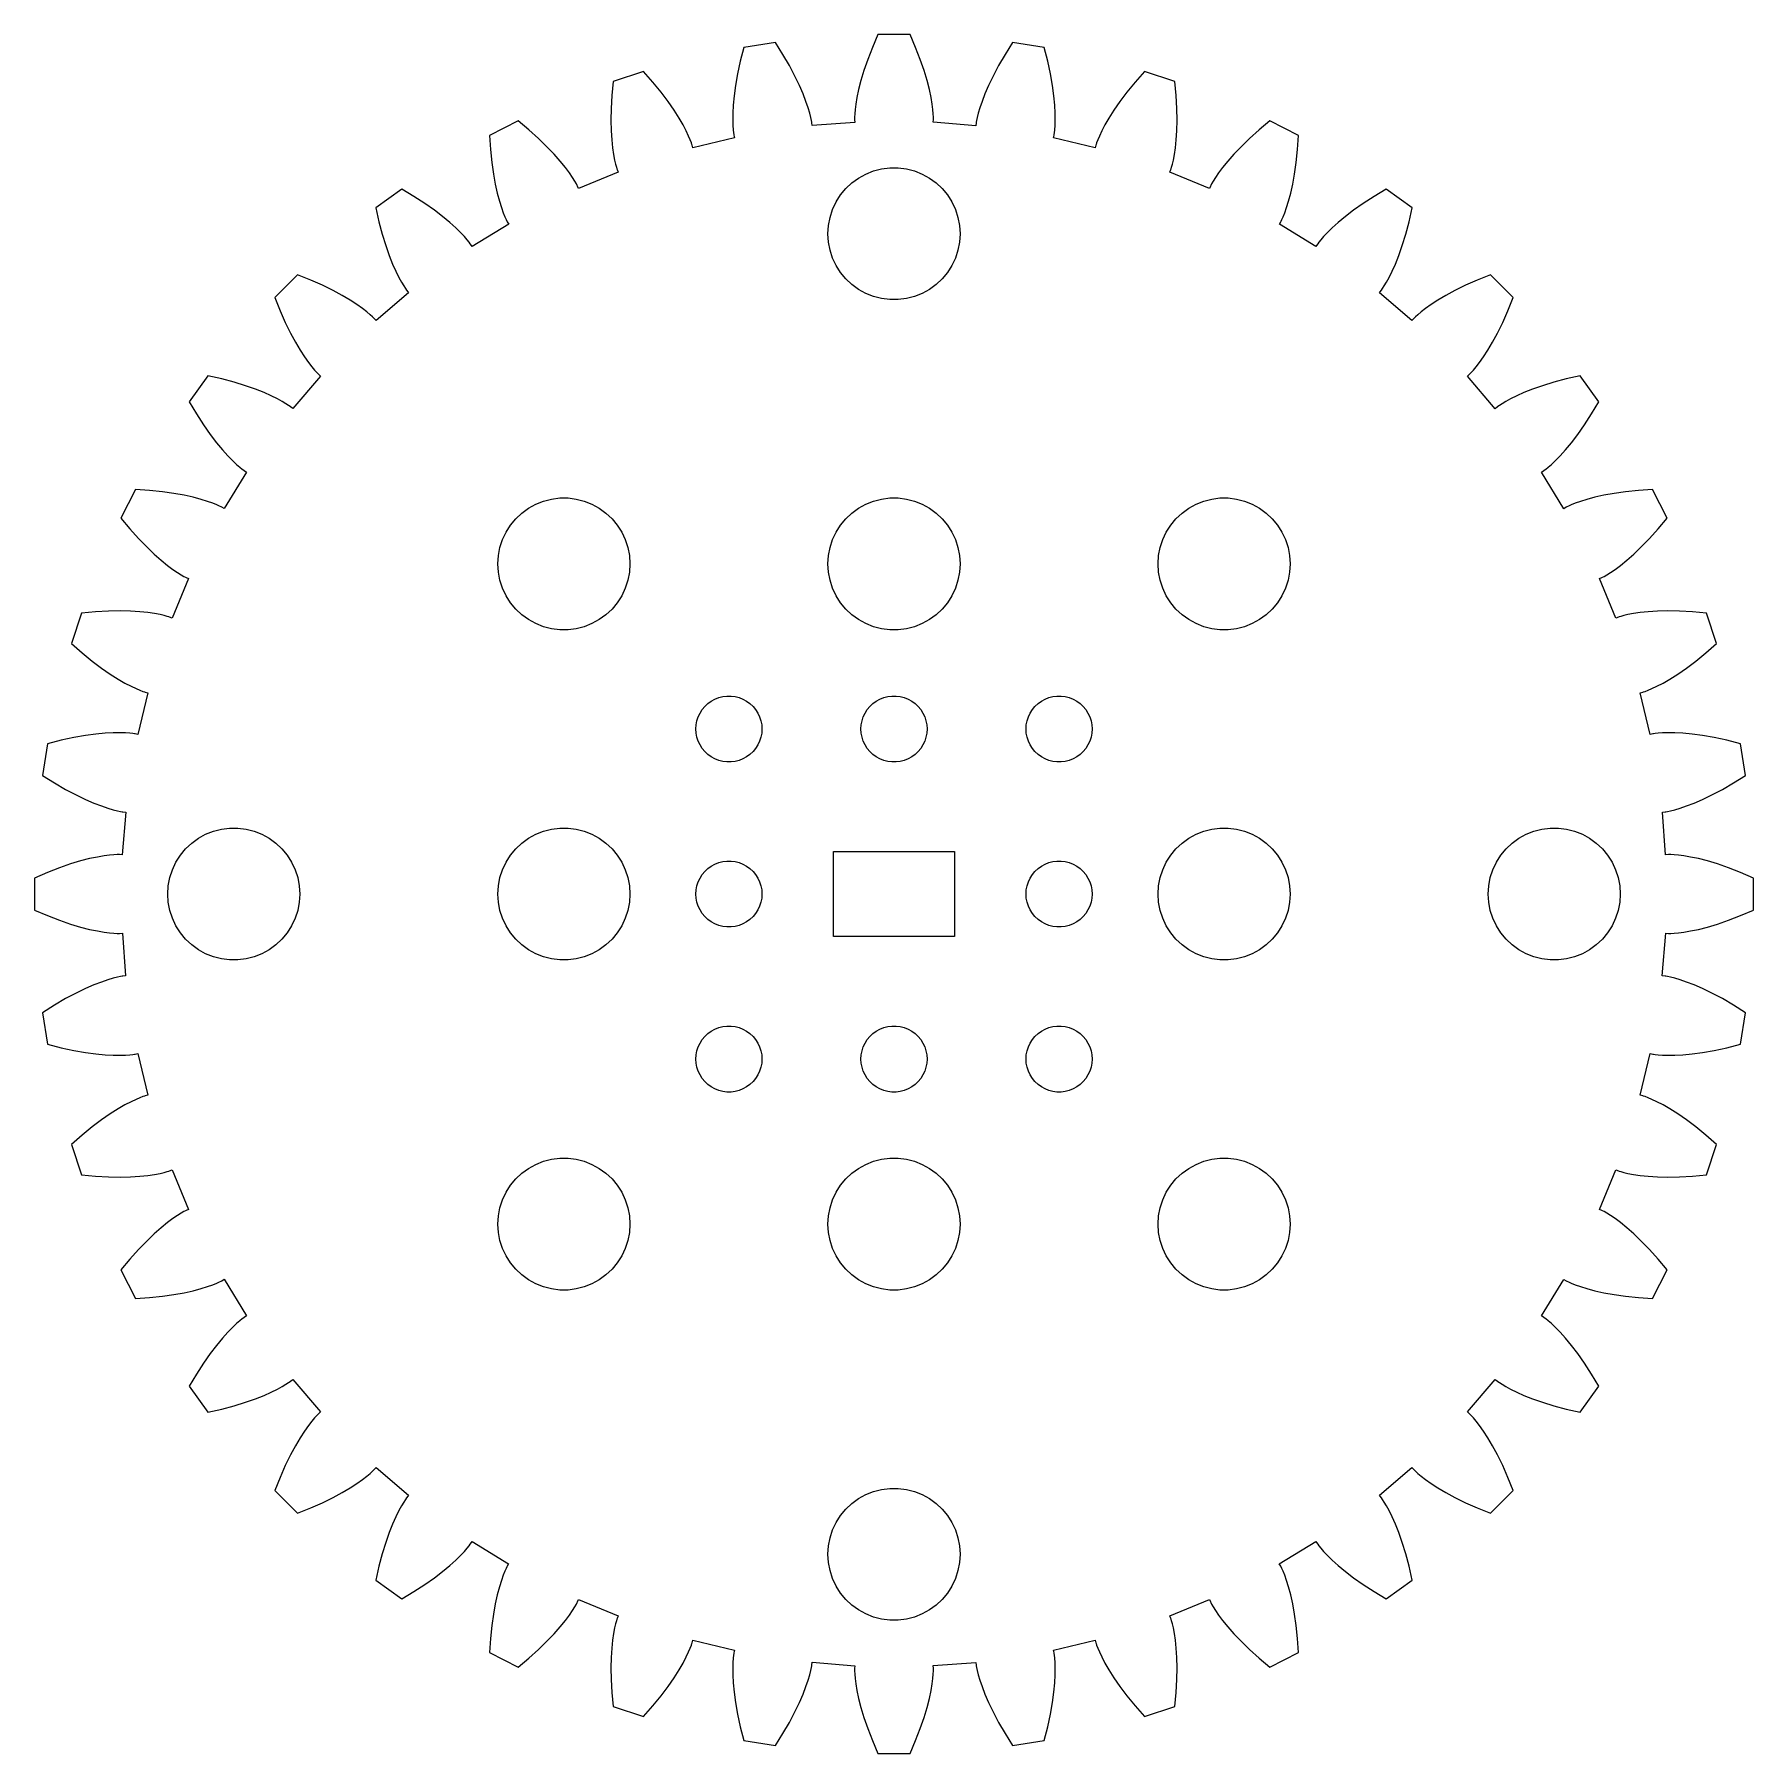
# Model space of a CAD drawing. Header units: metres. Extents: x -39.1 to 39.1, y 70.9 to 149.1.
import ezdxf

# ---------------------------------------------------------------- set-up
doc = ezdxf.new("R2010")
doc.units = ezdxf.units.M

msp = doc.modelspace()

# ---------------------------------------------------------------- linework, layer by layer
for p, q in [((-6.82874, 148.465), (-6.98885, 147.841)), ((-5.39183, 148.693), (-6.82874, 148.465)), ((-5.0466, 148.148), (-5.39183, 148.693)), ((-0.983231, 148.468), (-1.1951, 147.919)), ((-0.727402, 149.06), (-0.983231, 148.468)), ((0.727402, 149.06), (-0.727402, 149.06)), ((0.983231, 148.468), (0.727402, 149.06)), ((1.1951, 147.919), (0.983231, 148.468)), ((5.39183, 148.693), (5.0466, 148.148)), ((6.82874, 148.465), (5.39183, 148.693)), ((6.98885, 147.841), (6.82874, 148.465)), ((-6.98885, 147.841), (-7.11221, 147.265)), ((-4.75145, 147.639), (-5.0466, 148.148)), ((-1.1951, 147.919), (-1.36684, 147.415)), ((1.36684, 147.415), (1.1951, 147.919)), ((5.0466, 148.148), (4.75145, 147.639)), ((7.11221, 147.265), (6.98885, 147.841)), ((-12.7619, 146.923), (-12.8224, 146.281)), ((-11.3783, 147.373), (-12.7619, 146.923)), ((-10.9522, 146.889), (-11.3783, 147.373)), ((-10.581, 146.432), (-10.9522, 146.889)), ((-7.11221, 147.265), (-7.20299, 146.741)), ((-4.50298, 147.168), (-4.75145, 147.639)), ((-4.29761, 146.738), (-4.50298, 147.168)), ((-1.50243, 146.958), (-1.60591, 146.551)), ((-1.36684, 147.415), (-1.50243, 146.958)), ((1.50243, 146.958), (1.36684, 147.415)), ((1.60591, 146.551), (1.50243, 146.958)), ((4.50298, 147.168), (4.29761, 146.738)), ((4.75145, 147.639), (4.50298, 147.168)), ((7.20299, 146.741), (7.11221, 147.265)), ((10.9522, 146.889), (10.581, 146.432)), ((11.3783, 147.373), (10.9522, 146.889)), ((12.7619, 146.923), (11.3783, 147.373)), ((12.8224, 146.281), (12.7619, 146.923)), ((-12.8224, 146.281), (-12.8542, 145.694)), ((-10.2619, 146.006), (-10.581, 146.432)), ((-7.26546, 146.268), (-7.30394, 145.85)), ((-7.20299, 146.741), (-7.26546, 146.268)), ((-4.13165, 146.352), (-4.29761, 146.738)), ((-4.00127, 146.012), (-4.13165, 146.352)), ((-1.68147, 146.194), (-1.73337, 145.89)), ((-1.60591, 146.551), (-1.68147, 146.194)), ((1.68147, 146.194), (1.60591, 146.551)), ((1.73337, 145.89), (1.68147, 146.194)), ((4.13165, 146.352), (4.00127, 146.012)), ((4.29761, 146.738), (4.13165, 146.352)), ((7.26546, 146.268), (7.20299, 146.741)), ((7.30394, 145.85), (7.26546, 146.268)), ((10.581, 146.432), (10.2619, 146.006)), ((12.8542, 145.694), (12.8224, 146.281)), ((-12.8542, 145.694), (-12.8618, 145.161)), ((-9.99182, 145.614), (-10.2619, 146.006)), ((-9.7675, 145.258), (-9.99182, 145.614)), ((-7.32281, 145.486), (-7.32652, 145.177)), ((-7.30394, 145.85), (-7.32281, 145.486)), ((-3.90248, 145.72), (-4.00127, 146.012)), ((-3.83121, 145.478), (-3.90248, 145.72)), ((-3.78329, 145.288), (-3.83121, 145.478)), ((-1.79051, 145.305), (-1.79146, 145.221)), ((-1.78348, 145.445), (-1.79051, 145.305)), ((-1.76591, 145.64), (-1.78348, 145.445)), ((-1.73337, 145.89), (-1.76591, 145.64)), ((1.76591, 145.64), (1.73337, 145.89)), ((1.78348, 145.445), (1.76591, 145.64)), ((1.79051, 145.305), (1.78348, 145.445)), ((1.79146, 145.221), (1.79051, 145.305)), ((3.83121, 145.478), (3.78329, 145.288)), ((3.90248, 145.72), (3.83121, 145.478)), ((4.00127, 146.012), (3.90248, 145.72)), ((7.32281, 145.486), (7.30394, 145.85)), ((7.32652, 145.177), (7.32281, 145.486)), ((9.99182, 145.614), (9.7675, 145.258)), ((10.2619, 146.006), (9.99182, 145.614)), ((12.8618, 145.161), (12.8542, 145.694)), ((-17.0846, 145.133), (-18.3809, 144.472)), ((-16.5881, 144.722), (-17.0846, 145.133)), ((-16.15, 144.329), (-16.5881, 144.722)), ((-12.8618, 145.161), (-12.8496, 144.685)), ((-12.8496, 144.685), (-12.8221, 144.266)), ((-9.58549, 144.943), (-9.7675, 145.258)), ((-9.44223, 144.67), (-9.58549, 144.943)), ((-9.33398, 144.442), (-9.44223, 144.67)), ((-7.32652, 145.177), (-7.31955, 144.925)), ((-7.31955, 144.925), (-7.30634, 144.73)), ((-7.30634, 144.73), (-7.29138, 144.59)), ((-7.29138, 144.59), (-7.27916, 144.507)), ((-3.75444, 145.15), (-3.78329, 145.288)), ((-3.74036, 145.068), (-3.75444, 145.15)), ((-3.73665, 145.04), (-3.74036, 145.068)), ((-3.72354, 144.917), (-3.73665, 145.04)), ((-1.78416, 145.063), (-3.72354, 144.917)), ((-1.79146, 145.221), (-1.79077, 145.193)), ((-1.79077, 145.193), (-1.78416, 145.063)), ((1.78448, 145.069), (1.79077, 145.193)), ((3.72285, 144.91), (1.78448, 145.069)), ((1.79077, 145.193), (1.79146, 145.221)), ((3.73665, 145.04), (3.72285, 144.91)), ((3.74036, 145.068), (3.73665, 145.04)), ((3.75444, 145.15), (3.74036, 145.068)), ((3.78329, 145.288), (3.75444, 145.15)), ((7.27916, 144.507), (7.29138, 144.59)), ((7.29138, 144.59), (7.30634, 144.73)), ((7.30634, 144.73), (7.31955, 144.925)), ((7.31955, 144.925), (7.32652, 145.177)), ((9.44223, 144.67), (9.33398, 144.442)), ((9.58549, 144.943), (9.44223, 144.67)), ((9.7675, 145.258), (9.58549, 144.943)), ((12.8221, 144.266), (12.8496, 144.685)), ((12.8496, 144.685), (12.8618, 145.161)), ((16.5881, 144.722), (16.15, 144.329)), ((17.0846, 145.133), (16.5881, 144.722)), ((18.3809, 144.472), (17.0846, 145.133)), ((-18.3809, 144.472), (-18.3402, 143.829)), ((-18.3402, 143.829), (-18.2797, 143.244)), ((-15.7682, 143.958), (-16.15, 144.329)), ((-15.44, 143.612), (-15.7682, 143.958)), ((-12.8221, 144.266), (-12.7838, 143.903)), ((-12.7838, 143.903), (-12.7393, 143.598)), ((-9.2569, 144.261), (-9.33398, 144.442)), ((-9.20697, 144.13), (-9.2569, 144.261)), ((-9.18008, 144.051), (-9.20697, 144.13)), ((-9.17209, 144.024), (-9.18008, 144.051)), ((-9.13991, 143.904), (-9.17209, 144.024)), ((-7.24725, 144.352), (-9.13991, 143.904)), ((-7.27916, 144.507), (-7.27411, 144.48)), ((-7.27411, 144.48), (-7.24725, 144.352)), ((7.24858, 144.359), (7.27411, 144.48)), ((9.13821, 143.898), (7.24858, 144.359)), ((7.27411, 144.48), (7.27916, 144.507)), ((9.17209, 144.024), (9.13821, 143.898)), ((9.18008, 144.051), (9.17209, 144.024)), ((9.20697, 144.13), (9.18008, 144.051)), ((9.2569, 144.261), (9.20697, 144.13)), ((9.33398, 144.442), (9.2569, 144.261)), ((12.7393, 143.598), (12.7838, 143.903)), ((12.7838, 143.903), (12.8221, 144.266)), ((15.7682, 143.958), (15.44, 143.612)), ((16.15, 144.329), (15.7682, 143.958)), ((18.2797, 143.244), (18.3402, 143.829)), ((18.3402, 143.829), (18.3809, 144.472)), ((-18.2797, 143.244), (-18.2039, 142.716)), ((-15.1628, 143.296), (-15.44, 143.612)), ((-14.9337, 143.013), (-15.1628, 143.296)), ((-14.7495, 142.766), (-14.9337, 143.013)), ((-12.7393, 143.598), (-12.693, 143.35)), ((-12.693, 143.35), (-12.6493, 143.159)), ((-12.6493, 143.159), (-12.6127, 143.024)), ((-12.6127, 143.024), (-12.5876, 142.944)), ((-0.562134, 142.947), (-0.18837, 142.994)), ((-0.18837, 142.994), (0.18837, 142.994)), ((0.18837, 142.994), (0.562134, 142.947)), ((12.5876, 142.944), (12.6127, 143.024)), ((12.6127, 143.024), (12.6493, 143.159)), ((12.6493, 143.159), (12.693, 143.35)), ((12.693, 143.35), (12.7393, 143.598)), ((14.9337, 143.013), (14.7495, 142.766)), ((15.1628, 143.296), (14.9337, 143.013)), ((15.44, 143.612), (15.1628, 143.296)), ((18.2039, 142.716), (18.2797, 143.244)), ((-18.2039, 142.716), (-18.1174, 142.248)), ((-18.1174, 142.248), (-18.0246, 141.838)), ((-14.6069, 142.557), (-14.7495, 142.766)), ((-14.5026, 142.391), (-14.6069, 142.557)), ((-14.4328, 142.27), (-14.5026, 142.391)), ((-14.3938, 142.195), (-14.4328, 142.27)), ((-14.3817, 142.17), (-14.3938, 142.195)), ((-12.5319, 142.796), (-14.3312, 142.057)), ((-12.5876, 142.944), (-12.5783, 142.917)), ((-12.5783, 142.917), (-12.5319, 142.796)), ((-2.1869, 142.054), (-1.91226, 142.312)), ((-1.91226, 142.312), (-1.60747, 142.533)), ((-1.60747, 142.533), (-1.27733, 142.714)), ((-1.27733, 142.714), (-0.927048, 142.853)), ((-0.927048, 142.853), (-0.562134, 142.947)), ((0.562134, 142.947), (0.927048, 142.853)), ((0.927048, 142.853), (1.27733, 142.714)), ((1.27733, 142.714), (1.60747, 142.533)), ((1.60747, 142.533), (1.91226, 142.312)), ((1.91226, 142.312), (2.1869, 142.054)), ((12.5342, 142.802), (12.5783, 142.917)), ((14.3286, 142.051), (12.5342, 142.802)), ((12.5783, 142.917), (12.5876, 142.944)), ((14.3938, 142.195), (14.3817, 142.17)), ((14.4328, 142.27), (14.3938, 142.195)), ((14.5026, 142.391), (14.4328, 142.27)), ((14.6069, 142.557), (14.5026, 142.391)), ((14.7495, 142.766), (14.6069, 142.557)), ((18.0246, 141.838), (18.1174, 142.248)), ((18.1174, 142.248), (18.2039, 142.716)), ((-22.3703, 142.028), (-23.5472, 141.172)), ((-21.8155, 141.699), (-22.3703, 142.028)), ((-21.3214, 141.38), (-21.8155, 141.699)), ((-18.0246, 141.838), (-17.9301, 141.486)), ((-17.9301, 141.486), (-17.8384, 141.192)), ((-14.3312, 142.057), (-14.3817, 142.17)), ((-2.78932, 141.104), (-2.62891, 141.445)), ((-2.62891, 141.445), (-2.42705, 141.763)), ((-2.42705, 141.763), (-2.1869, 142.054)), ((2.1869, 142.054), (2.42705, 141.763)), ((2.42705, 141.763), (2.62891, 141.445)), ((2.62891, 141.445), (2.78932, 141.104)), ((14.3817, 142.17), (14.3286, 142.051)), ((17.8384, 141.192), (17.9301, 141.486)), ((17.9301, 141.486), (18.0246, 141.838)), ((21.8155, 141.699), (21.3214, 141.38)), ((22.3703, 142.028), (21.8155, 141.699)), ((23.5472, 141.172), (22.3703, 142.028)), ((-23.5472, 141.172), (-23.4064, 140.543)), ((-20.8862, 141.073), (-21.3214, 141.38)), ((-20.508, 140.783), (-20.8862, 141.073)), ((-20.1848, 140.514), (-20.508, 140.783)), ((-17.8384, 141.192), (-17.7538, 140.954)), ((-17.7538, 140.954), (-17.6808, 140.772)), ((-17.6808, 140.772), (-17.6235, 140.644)), ((-17.6235, 140.644), (-17.5862, 140.569)), ((-2.97633, 140.376), (-2.90575, 140.746)), ((-2.90575, 140.746), (-2.78932, 141.104)), ((2.78932, 141.104), (2.90575, 140.746)), ((2.90575, 140.746), (2.97633, 140.376)), ((17.5862, 140.569), (17.6235, 140.644)), ((17.6235, 140.644), (17.6808, 140.772)), ((17.6808, 140.772), (17.7538, 140.954)), ((17.7538, 140.954), (17.8384, 141.192)), ((20.508, 140.783), (20.1848, 140.514)), ((20.8862, 141.073), (20.508, 140.783)), ((21.3214, 141.38), (20.8862, 141.073)), ((23.4064, 140.543), (23.5472, 141.172)), ((-23.4064, 140.543), (-23.2551, 139.975)), ((-23.2551, 139.975), (-23.0978, 139.466)), ((-19.9142, 140.27), (-20.1848, 140.514)), ((-19.6936, 140.055), (-19.9142, 140.27)), ((-19.5202, 139.872), (-19.6936, 140.055)), ((-19.3912, 139.724), (-19.5202, 139.872)), ((-17.5079, 140.431), (-19.1696, 139.421)), ((-17.5862, 140.569), (-17.5728, 140.544)), ((-17.5728, 140.544), (-17.5079, 140.431)), ((-3, 140), (-2.97633, 140.376)), ((-2.97633, 139.624), (-3, 140)), ((2.97633, 140.376), (3, 140)), ((3, 140), (2.97633, 139.624)), ((17.5112, 140.437), (17.5728, 140.544)), ((19.1661, 139.415), (17.5112, 140.437)), ((17.5728, 140.544), (17.5862, 140.569)), ((19.5202, 139.872), (19.3912, 139.724)), ((19.6936, 140.055), (19.5202, 139.872)), ((19.9142, 140.27), (19.6936, 140.055)), ((20.1848, 140.514), (19.9142, 140.27)), ((23.0978, 139.466), (23.2551, 139.975)), ((23.2551, 139.975), (23.4064, 140.543)), ((-23.0978, 139.466), (-22.939, 139.017)), ((-19.3032, 139.615), (-19.3912, 139.724)), ((-19.253, 139.547), (-19.3032, 139.615)), ((-19.2371, 139.524), (-19.253, 139.547)), ((-19.1696, 139.421), (-19.2371, 139.524)), ((-2.90575, 139.254), (-2.97633, 139.624)), ((-2.78932, 138.896), (-2.90575, 139.254)), ((2.90575, 139.254), (2.78932, 138.896)), ((2.97633, 139.624), (2.90575, 139.254)), ((19.2371, 139.524), (19.1661, 139.415)), ((19.253, 139.547), (19.2371, 139.524)), ((19.3032, 139.615), (19.253, 139.547)), ((19.3912, 139.724), (19.3032, 139.615)), ((22.939, 139.017), (23.0978, 139.466)), ((-22.939, 139.017), (-22.7832, 138.626)), ((-22.7832, 138.626), (-22.6349, 138.294)), ((-22.6349, 138.294), (-22.4982, 138.017)), ((-2.62891, 138.555), (-2.78932, 138.896)), ((-2.42705, 138.237), (-2.62891, 138.555)), ((2.62891, 138.555), (2.42705, 138.237)), ((2.78932, 138.896), (2.62891, 138.555)), ((22.4982, 138.017), (22.6349, 138.294)), ((22.6349, 138.294), (22.7832, 138.626)), ((22.7832, 138.626), (22.939, 139.017)), ((-27.105, 138.134), (-28.1337, 137.105)), ((-26.5058, 137.896), (-27.105, 138.134)), ((-25.9677, 137.658), (-26.5058, 137.896)), ((-25.4899, 137.423), (-25.9677, 137.658)), ((-22.4982, 138.017), (-22.3775, 137.796)), ((-22.3775, 137.796), (-22.2769, 137.627)), ((-22.2769, 137.627), (-22.2003, 137.51)), ((-22.2003, 137.51), (-22.1517, 137.441)), ((-2.1869, 137.946), (-2.42705, 138.237)), ((-1.91226, 137.688), (-2.1869, 137.946)), ((-1.60747, 137.467), (-1.91226, 137.688)), ((1.91226, 137.688), (1.60747, 137.467)), ((2.1869, 137.946), (1.91226, 137.688)), ((2.42705, 138.237), (2.1869, 137.946)), ((22.1517, 137.441), (22.2003, 137.51)), ((22.2003, 137.51), (22.2769, 137.627)), ((22.2769, 137.627), (22.3775, 137.796)), ((22.3775, 137.796), (22.4982, 138.017)), ((25.9677, 137.658), (25.4899, 137.423)), ((26.5058, 137.896), (25.9677, 137.658)), ((27.105, 138.134), (26.5058, 137.896)), ((28.1337, 137.105), (27.105, 138.134)), ((-28.1337, 137.105), (-27.8963, 136.506)), ((-25.071, 137.196), (-25.4899, 137.423)), ((-24.7098, 136.981), (-25.071, 137.196)), ((-24.4043, 136.782), (-24.7098, 136.981)), ((-24.1527, 136.604), (-24.4043, 136.782)), ((-22.0529, 137.318), (-23.536, 136.06)), ((-22.1517, 137.441), (-22.1346, 137.419)), ((-22.1346, 137.419), (-22.0529, 137.318)), ((-1.27733, 137.286), (-1.60747, 137.467)), ((-0.927048, 137.147), (-1.27733, 137.286)), ((-0.562134, 137.053), (-0.927048, 137.147)), ((-0.18837, 137.006), (-0.562134, 137.053)), ((0.18837, 137.006), (-0.18837, 137.006)), ((0.562134, 137.053), (0.18837, 137.006)), ((0.927048, 137.147), (0.562134, 137.053)), ((1.27733, 137.286), (0.927048, 137.147)), ((1.60747, 137.467), (1.27733, 137.286)), ((22.057, 137.323), (22.1346, 137.419)), ((23.5317, 136.055), (22.057, 137.323)), ((22.1346, 137.419), (22.1517, 137.441)), ((24.4043, 136.782), (24.1527, 136.604)), ((24.7098, 136.981), (24.4043, 136.782)), ((25.071, 137.196), (24.7098, 136.981)), ((25.4899, 137.423), (25.071, 137.196)), ((27.8963, 136.506), (28.1337, 137.105)), ((-27.8963, 136.506), (-27.6578, 135.968)), ((-27.6578, 135.968), (-27.4229, 135.49)), ((-23.9529, 136.45), (-24.1527, 136.604)), ((-23.8023, 136.324), (-23.9529, 136.45)), ((-23.6983, 136.23), (-23.8023, 136.324)), ((-23.6382, 136.172), (-23.6983, 136.23)), ((-23.6189, 136.151), (-23.6382, 136.172)), ((-23.536, 136.06), (-23.6189, 136.151)), ((23.6189, 136.151), (23.5317, 136.055)), ((23.6382, 136.172), (23.6189, 136.151)), ((23.6983, 136.23), (23.6382, 136.172)), ((23.8023, 136.324), (23.6983, 136.23)), ((23.9529, 136.45), (23.8023, 136.324)), ((24.1527, 136.604), (23.9529, 136.45)), ((27.4229, 135.49), (27.6578, 135.968)), ((27.6578, 135.968), (27.8963, 136.506)), ((-27.4229, 135.49), (-27.1958, 135.071)), ((27.1958, 135.071), (27.4229, 135.49)), ((-27.1958, 135.071), (-26.9809, 134.71)), ((-26.9809, 134.71), (-26.7823, 134.404)), ((-26.7823, 134.404), (-26.6041, 134.153)), ((26.6041, 134.153), (26.7823, 134.404)), ((26.7823, 134.404), (26.9809, 134.71)), ((26.9809, 134.71), (27.1958, 135.071)), ((-26.6041, 134.153), (-26.4502, 133.953)), ((-26.4502, 133.953), (-26.3245, 133.802)), ((-26.3245, 133.802), (-26.2305, 133.698)), ((-26.2305, 133.698), (-26.1717, 133.638)), ((-26.1717, 133.638), (-26.1514, 133.619)), ((-26.1514, 133.619), (-26.0549, 133.532)), ((26.0597, 133.536), (26.1514, 133.619)), ((26.1514, 133.619), (26.1717, 133.638)), ((26.1717, 133.638), (26.2305, 133.698)), ((26.2305, 133.698), (26.3245, 133.802)), ((26.3245, 133.802), (26.4502, 133.953)), ((26.4502, 133.953), (26.6041, 134.153)), ((-31.1724, 133.547), (-32.0275, 132.37)), ((-30.5434, 133.406), (-31.1724, 133.547)), ((-29.9747, 133.255), (-30.5434, 133.406)), ((-29.4659, 133.098), (-29.9747, 133.255)), ((-29.0167, 132.939), (-29.4659, 133.098)), ((-28.6263, 132.783), (-29.0167, 132.939)), ((-26.0549, 133.532), (-27.3229, 132.057)), ((27.3178, 132.053), (26.0597, 133.536)), ((29.0167, 132.939), (28.6263, 132.783)), ((29.4659, 133.098), (29.0167, 132.939)), ((29.9747, 133.255), (29.4659, 133.098)), ((30.5434, 133.406), (29.9747, 133.255)), ((31.1724, 133.547), (30.5434, 133.406)), ((32.0275, 132.37), (31.1724, 133.547)), ((-32.0275, 132.37), (-31.6993, 131.816)), ((-28.2935, 132.635), (-28.6263, 132.783)), ((-28.0172, 132.498), (-28.2935, 132.635)), ((-27.7957, 132.378), (-28.0172, 132.498)), ((-27.6273, 132.277), (-27.7957, 132.378)), ((-27.5099, 132.2), (-27.6273, 132.277)), ((-27.4413, 132.152), (-27.5099, 132.2)), ((-27.4191, 132.135), (-27.4413, 132.152)), ((-27.3229, 132.057), (-27.4191, 132.135)), ((27.4191, 132.135), (27.3178, 132.053)), ((27.4413, 132.152), (27.4191, 132.135)), ((27.5099, 132.2), (27.4413, 132.152)), ((27.6273, 132.277), (27.5099, 132.2)), ((27.7957, 132.378), (27.6273, 132.277)), ((28.0172, 132.498), (27.7957, 132.378)), ((28.2935, 132.635), (28.0172, 132.498)), ((28.6263, 132.783), (28.2935, 132.635)), ((31.6993, 131.816), (32.0275, 132.37)), ((-31.6993, 131.816), (-31.3796, 131.321)), ((-31.3796, 131.321), (-31.0728, 130.886)), ((31.0728, 130.886), (31.3796, 131.321)), ((31.3796, 131.321), (31.6993, 131.816)), ((-31.0728, 130.886), (-30.7829, 130.508)), ((-30.7829, 130.508), (-30.5141, 130.185)), ((30.5141, 130.185), (30.7829, 130.508)), ((30.7829, 130.508), (31.0728, 130.886)), ((-30.5141, 130.185), (-30.2702, 129.914)), ((-30.2702, 129.914), (-30.0549, 129.694)), ((-30.0549, 129.694), (-29.8716, 129.52)), ((29.8716, 129.52), (30.0549, 129.694)), ((30.0549, 129.694), (30.2702, 129.914)), ((30.2702, 129.914), (30.5141, 130.185)), ((-29.4152, 129.166), (-30.437, 127.511)), ((-29.8716, 129.52), (-29.7239, 129.391)), ((-29.7239, 129.391), (-29.6148, 129.303)), ((-29.6148, 129.303), (-29.5473, 129.253)), ((-29.5473, 129.253), (-29.5243, 129.237)), ((-29.5243, 129.237), (-29.4152, 129.166)), ((29.4207, 129.17), (29.5243, 129.237)), ((30.4313, 127.508), (29.4207, 129.17)), ((29.5243, 129.237), (29.5473, 129.253)), ((29.5473, 129.253), (29.6148, 129.303)), ((29.6148, 129.303), (29.7239, 129.391)), ((29.7239, 129.391), (29.8716, 129.52)), ((-34.4722, 128.381), (-35.1327, 127.085)), ((-33.8289, 128.34), (-34.4722, 128.381)), ((-33.2435, 128.28), (-33.8289, 128.34)), ((-32.7164, 128.204), (-33.2435, 128.28)), ((-32.2479, 128.117), (-32.7164, 128.204)), ((-31.8379, 128.025), (-32.2479, 128.117)), ((32.2479, 128.117), (31.8379, 128.025)), ((32.7164, 128.204), (32.2479, 128.117)), ((33.2435, 128.28), (32.7164, 128.204)), ((33.8289, 128.34), (33.2435, 128.28)), ((34.4722, 128.381), (33.8289, 128.34)), ((35.1327, 127.085), (34.4722, 128.381)), ((-31.4861, 127.93), (-31.8379, 128.025)), ((-31.1917, 127.838), (-31.4861, 127.93)), ((-30.9541, 127.754), (-31.1917, 127.838)), ((-30.772, 127.681), (-30.9541, 127.754)), ((-30.6441, 127.623), (-30.772, 127.681)), ((-30.5688, 127.586), (-30.6441, 127.623)), ((-30.5441, 127.573), (-30.5688, 127.586)), ((-30.437, 127.511), (-30.5441, 127.573)), ((-16.9123, 127.312), (-16.6075, 127.533)), ((-16.6075, 127.533), (-16.2773, 127.714)), ((-16.2773, 127.714), (-15.927, 127.853)), ((-15.927, 127.853), (-15.5621, 127.947)), ((-15.5621, 127.947), (-15.1884, 127.994)), ((-15.1884, 127.994), (-14.8116, 127.994)), ((-14.8116, 127.994), (-14.4379, 127.947)), ((-14.4379, 127.947), (-14.0729, 127.853)), ((-14.0729, 127.853), (-13.7227, 127.714)), ((-13.7227, 127.714), (-13.3925, 127.533)), ((-13.3925, 127.533), (-13.0877, 127.312)), ((-1.91226, 127.312), (-1.60747, 127.533)), ((-1.60747, 127.533), (-1.27733, 127.714)), ((-1.27733, 127.714), (-0.927048, 127.853)), ((-0.927048, 127.853), (-0.562134, 127.947)), ((-0.562134, 127.947), (-0.18837, 127.994)), ((-0.18837, 127.994), (0.18837, 127.994)), ((0.18837, 127.994), (0.562134, 127.947)), ((0.562134, 127.947), (0.927048, 127.853)), ((0.927048, 127.853), (1.27733, 127.714)), ((1.27733, 127.714), (1.60747, 127.533)), ((1.60747, 127.533), (1.91226, 127.312)), ((13.0877, 127.312), (13.3925, 127.533)), ((13.3925, 127.533), (13.7227, 127.714)), ((13.7227, 127.714), (14.0729, 127.853)), ((14.0729, 127.853), (14.4379, 127.947)), ((14.4379, 127.947), (14.8116, 127.994)), ((14.8116, 127.994), (15.1884, 127.994)), ((15.1884, 127.994), (15.5621, 127.947)), ((15.5621, 127.947), (15.927, 127.853)), ((15.927, 127.853), (16.2773, 127.714)), ((16.2773, 127.714), (16.6075, 127.533)), ((16.6075, 127.533), (16.9123, 127.312)), ((30.5441, 127.573), (30.4313, 127.508)), ((30.5688, 127.586), (30.5441, 127.573)), ((30.6441, 127.623), (30.5688, 127.586)), ((30.772, 127.681), (30.6441, 127.623)), ((30.9541, 127.754), (30.772, 127.681)), ((31.1917, 127.838), (30.9541, 127.754)), ((31.4861, 127.93), (31.1917, 127.838)), ((31.8379, 128.025), (31.4861, 127.93)), ((-35.1327, 127.085), (-34.7217, 126.588)), ((-34.7217, 126.588), (-34.3286, 126.15)), ((-17.6289, 126.445), (-17.427, 126.763)), ((-17.427, 126.763), (-17.1869, 127.054)), ((-17.1869, 127.054), (-16.9123, 127.312)), ((-13.0877, 127.312), (-12.8131, 127.054)), ((-12.8131, 127.054), (-12.5729, 126.763)), ((-12.5729, 126.763), (-12.3711, 126.445)), ((-2.62891, 126.445), (-2.42705, 126.763)), ((-2.42705, 126.763), (-2.1869, 127.054)), ((-2.1869, 127.054), (-1.91226, 127.312)), ((1.91226, 127.312), (2.1869, 127.054)), ((2.1869, 127.054), (2.42705, 126.763)), ((2.42705, 126.763), (2.62891, 126.445)), ((12.3711, 126.445), (12.5729, 126.763)), ((12.5729, 126.763), (12.8131, 127.054)), ((12.8131, 127.054), (13.0877, 127.312)), ((16.9123, 127.312), (17.1869, 127.054)), ((17.1869, 127.054), (17.427, 126.763)), ((17.427, 126.763), (17.6289, 126.445)), ((34.3286, 126.15), (34.7217, 126.588)), ((34.7217, 126.588), (35.1327, 127.085)), ((-34.3286, 126.15), (-33.9575, 125.768)), ((-17.9057, 125.746), (-17.7893, 126.104)), ((-17.7893, 126.104), (-17.6289, 126.445)), ((-12.3711, 126.445), (-12.2107, 126.104)), ((-12.2107, 126.104), (-12.0942, 125.746)), ((-2.90575, 125.746), (-2.78932, 126.104)), ((-2.78932, 126.104), (-2.62891, 126.445)), ((2.62891, 126.445), (2.78932, 126.104)), ((2.78932, 126.104), (2.90575, 125.746)), ((12.0942, 125.746), (12.2107, 126.104)), ((12.2107, 126.104), (12.3711, 126.445)), ((17.6289, 126.445), (17.7893, 126.104)), ((17.7893, 126.104), (17.9057, 125.746)), ((33.9575, 125.768), (34.3286, 126.15)), ((-33.9575, 125.768), (-33.6121, 125.44)), ((-33.6121, 125.44), (-33.2961, 125.163)), ((-33.2961, 125.163), (-33.0128, 124.934)), ((-18, 125), (-17.9763, 125.376)), ((-17.9763, 124.624), (-18, 125)), ((-17.9763, 125.376), (-17.9057, 125.746)), ((-12.0942, 125.746), (-12.0237, 125.376)), ((-12.0237, 125.376), (-12, 125)), ((-12, 125), (-12.0237, 124.624)), ((-3, 125), (-2.97633, 125.376)), ((-2.97633, 124.624), (-3, 125)), ((-2.97633, 125.376), (-2.90575, 125.746)), ((2.90575, 125.746), (2.97633, 125.376)), ((2.97633, 125.376), (3, 125)), ((3, 125), (2.97633, 124.624)), ((12, 125), (12.0237, 125.376)), ((12.0237, 124.624), (12, 125)), ((12.0237, 125.376), (12.0942, 125.746)), ((17.9057, 125.746), (17.9763, 125.376)), ((17.9763, 125.376), (18, 125)), ((18, 125), (17.9763, 124.624)), ((33.0128, 124.934), (33.2961, 125.163)), ((33.2961, 125.163), (33.6121, 125.44)), ((33.6121, 125.44), (33.9575, 125.768)), ((-33.0128, 124.934), (-32.7656, 124.749)), ((-32.0513, 124.329), (-32.8016, 122.534)), ((-32.7656, 124.749), (-32.5575, 124.607)), ((-32.5575, 124.607), (-32.3914, 124.503)), ((-32.3914, 124.503), (-32.2699, 124.433)), ((-32.2699, 124.433), (-32.1954, 124.394)), ((-32.1954, 124.394), (-32.1701, 124.382)), ((-32.1701, 124.382), (-32.0513, 124.329)), ((-17.9057, 124.254), (-17.9763, 124.624)), ((-17.7893, 123.896), (-17.9057, 124.254)), ((-12.0942, 124.254), (-12.2107, 123.896)), ((-12.0237, 124.624), (-12.0942, 124.254)), ((-2.90575, 124.254), (-2.97633, 124.624)), ((-2.78932, 123.896), (-2.90575, 124.254)), ((2.90575, 124.254), (2.78932, 123.896)), ((2.97633, 124.624), (2.90575, 124.254)), ((12.0942, 124.254), (12.0237, 124.624)), ((12.2107, 123.896), (12.0942, 124.254)), ((17.9057, 124.254), (17.7893, 123.896)), ((17.9763, 124.624), (17.9057, 124.254)), ((32.0573, 124.331), (32.1701, 124.382)), ((32.7955, 122.532), (32.0573, 124.331)), ((32.1701, 124.382), (32.1954, 124.394)), ((32.1954, 124.394), (32.2699, 124.433)), ((32.2699, 124.433), (32.3914, 124.503)), ((32.3914, 124.503), (32.5575, 124.607)), ((32.5575, 124.607), (32.7656, 124.749)), ((32.7656, 124.749), (33.0128, 124.934)), ((-17.6289, 123.555), (-17.7893, 123.896)), ((-17.427, 123.237), (-17.6289, 123.555)), ((-12.3711, 123.555), (-12.5729, 123.237)), ((-12.2107, 123.896), (-12.3711, 123.555)), ((-2.62891, 123.555), (-2.78932, 123.896)), ((-2.42705, 123.237), (-2.62891, 123.555)), ((2.62891, 123.555), (2.42705, 123.237)), ((2.78932, 123.896), (2.62891, 123.555)), ((12.3711, 123.555), (12.2107, 123.896)), ((12.5729, 123.237), (12.3711, 123.555)), ((17.6289, 123.555), (17.427, 123.237)), ((17.7893, 123.896), (17.6289, 123.555)), ((-36.9232, 122.762), (-37.3728, 121.378)), ((-36.2815, 122.822), (-36.9232, 122.762)), ((-35.6938, 122.854), (-36.2815, 122.822)), ((-35.1614, 122.862), (-35.6938, 122.854)), ((-34.6851, 122.85), (-35.1614, 122.862)), ((-34.2656, 122.822), (-34.6851, 122.85)), ((-33.9033, 122.784), (-34.2656, 122.822)), ((-33.5982, 122.739), (-33.9033, 122.784)), ((-33.3503, 122.693), (-33.5982, 122.739)), ((-33.159, 122.649), (-33.3503, 122.693)), ((-33.0238, 122.613), (-33.159, 122.649)), ((-17.1869, 122.946), (-17.427, 123.237)), ((-16.9123, 122.688), (-17.1869, 122.946)), ((-16.6075, 122.467), (-16.9123, 122.688)), ((-13.0877, 122.688), (-13.3925, 122.467)), ((-12.8131, 122.946), (-13.0877, 122.688)), ((-12.5729, 123.237), (-12.8131, 122.946)), ((-2.1869, 122.946), (-2.42705, 123.237)), ((-1.91226, 122.688), (-2.1869, 122.946)), ((-1.60747, 122.467), (-1.91226, 122.688)), ((1.91226, 122.688), (1.60747, 122.467)), ((2.1869, 122.946), (1.91226, 122.688)), ((2.42705, 123.237), (2.1869, 122.946)), ((12.8131, 122.946), (12.5729, 123.237)), ((13.0877, 122.688), (12.8131, 122.946)), ((13.3925, 122.467), (13.0877, 122.688)), ((16.9123, 122.688), (16.6075, 122.467)), ((17.1869, 122.946), (16.9123, 122.688)), ((17.427, 123.237), (17.1869, 122.946)), ((33.159, 122.649), (33.0238, 122.613)), ((33.3503, 122.693), (33.159, 122.649)), ((33.5982, 122.739), (33.3503, 122.693)), ((33.9033, 122.784), (33.5982, 122.739)), ((34.2656, 122.822), (33.9033, 122.784)), ((34.6851, 122.85), (34.2656, 122.822)), ((35.1614, 122.862), (34.6851, 122.85)), ((35.6938, 122.854), (35.1614, 122.862)), ((36.2815, 122.822), (35.6938, 122.854)), ((36.9232, 122.762), (36.2815, 122.822)), ((37.3728, 121.378), (36.9232, 122.762)), ((-32.9435, 122.588), (-33.0238, 122.613)), ((-32.9171, 122.578), (-32.9435, 122.588)), ((-32.8016, 122.534), (-32.9171, 122.578)), ((-16.2773, 122.286), (-16.6075, 122.467)), ((-15.927, 122.147), (-16.2773, 122.286)), ((-15.5621, 122.053), (-15.927, 122.147)), ((-15.1884, 122.006), (-15.5621, 122.053)), ((-14.8116, 122.006), (-15.1884, 122.006)), ((-14.4379, 122.053), (-14.8116, 122.006)), ((-14.0729, 122.147), (-14.4379, 122.053)), ((-13.7227, 122.286), (-14.0729, 122.147)), ((-13.3925, 122.467), (-13.7227, 122.286)), ((-1.27733, 122.286), (-1.60747, 122.467)), ((-0.927048, 122.147), (-1.27733, 122.286)), ((-0.562134, 122.053), (-0.927048, 122.147)), ((-0.18837, 122.006), (-0.562134, 122.053)), ((0.18837, 122.006), (-0.18837, 122.006)), ((0.562134, 122.053), (0.18837, 122.006)), ((0.927048, 122.147), (0.562134, 122.053)), ((1.27733, 122.286), (0.927048, 122.147)), ((1.60747, 122.467), (1.27733, 122.286)), ((13.7227, 122.286), (13.3925, 122.467)), ((14.0729, 122.147), (13.7227, 122.286)), ((14.4379, 122.053), (14.0729, 122.147)), ((14.8116, 122.006), (14.4379, 122.053)), ((15.1884, 122.006), (14.8116, 122.006)), ((15.5621, 122.053), (15.1884, 122.006)), ((15.927, 122.147), (15.5621, 122.053)), ((16.2773, 122.286), (15.927, 122.147)), ((16.6075, 122.467), (16.2773, 122.286)), ((32.9171, 122.578), (32.7955, 122.532)), ((32.9435, 122.588), (32.9171, 122.578)), ((33.0238, 122.613), (32.9435, 122.588)), ((-37.3728, 121.378), (-36.8892, 120.952)), ((36.8892, 120.952), (37.3728, 121.378)), ((-36.8892, 120.952), (-36.4324, 120.581)), ((-36.4324, 120.581), (-36.0061, 120.262)), ((36.0061, 120.262), (36.4324, 120.581)), ((36.4324, 120.581), (36.8892, 120.952)), ((-36.0061, 120.262), (-35.6136, 119.992)), ((-35.6136, 119.992), (-35.2581, 119.768)), ((-35.2581, 119.768), (-34.9425, 119.585)), ((-34.9425, 119.585), (-34.6695, 119.442)), ((34.6695, 119.442), (34.9425, 119.585)), ((34.9425, 119.585), (35.2581, 119.768)), ((35.2581, 119.768), (35.6136, 119.992)), ((35.6136, 119.992), (36.0061, 120.262)), ((-34.6695, 119.442), (-34.4417, 119.334)), ((-34.4417, 119.334), (-34.2613, 119.257)), ((-33.8982, 119.138), (-34.3585, 117.249)), ((-34.2613, 119.257), (-34.1304, 119.207)), ((-34.1304, 119.207), (-34.0507, 119.18)), ((-34.0507, 119.18), (-34.0238, 119.172)), ((-34.0238, 119.172), (-33.8982, 119.138)), ((-8.45613, 118.656), (-8.30373, 118.766)), ((-8.30373, 118.766), (-8.13866, 118.857)), ((-8.13866, 118.857), (-7.96352, 118.927)), ((-7.96352, 118.927), (-7.78107, 118.973)), ((-7.78107, 118.973), (-7.59418, 118.997)), ((-7.59418, 118.997), (-7.40581, 118.997)), ((-7.40581, 118.997), (-7.21892, 118.973)), ((-7.21892, 118.973), (-7.03647, 118.927)), ((-7.03647, 118.927), (-6.86133, 118.857)), ((-6.86133, 118.857), (-6.69626, 118.766)), ((-6.69626, 118.766), (-6.54385, 118.656)), ((-0.956131, 118.656), (-0.803726, 118.766)), ((-0.803726, 118.766), (-0.638657, 118.857)), ((-0.638657, 118.857), (-0.463516, 118.927)), ((-0.463516, 118.927), (-0.281067, 118.973)), ((-0.281067, 118.973), (-0.094177, 118.997)), ((-0.094177, 118.997), (0.094177, 118.997)), ((0.094177, 118.997), (0.281067, 118.973)), ((0.281067, 118.973), (0.463516, 118.927)), ((0.463516, 118.927), (0.638657, 118.857)), ((0.638657, 118.857), (0.803726, 118.766)), ((0.803726, 118.766), (0.956131, 118.656)), ((6.54385, 118.656), (6.69626, 118.766)), ((6.69626, 118.766), (6.86133, 118.857)), ((6.86133, 118.857), (7.03647, 118.927)), ((7.03647, 118.927), (7.21892, 118.973)), ((7.21892, 118.973), (7.40581, 118.997)), ((7.40581, 118.997), (7.59418, 118.997)), ((7.59418, 118.997), (7.78107, 118.973)), ((7.78107, 118.973), (7.96352, 118.927)), ((7.96352, 118.927), (8.13866, 118.857)), ((8.13866, 118.857), (8.30373, 118.766)), ((8.30373, 118.766), (8.45613, 118.656)), ((33.9045, 119.14), (34.0238, 119.172)), ((34.3522, 117.247), (33.9045, 119.14)), ((34.0238, 119.172), (34.0507, 119.18)), ((34.0507, 119.18), (34.1304, 119.207)), ((34.1304, 119.207), (34.2613, 119.257)), ((34.2613, 119.257), (34.4417, 119.334)), ((34.4417, 119.334), (34.6695, 119.442)), ((-8.95287, 117.873), (-8.89465, 118.052)), ((-8.89465, 118.052), (-8.81445, 118.223)), ((-8.81445, 118.223), (-8.71352, 118.382)), ((-8.71352, 118.382), (-8.59344, 118.527)), ((-8.59344, 118.527), (-8.45613, 118.656)), ((-6.54385, 118.656), (-6.40654, 118.527)), ((-6.40654, 118.527), (-6.28647, 118.382)), ((-6.28647, 118.382), (-6.18553, 118.223)), ((-6.18553, 118.223), (-6.10533, 118.052)), ((-6.10533, 118.052), (-6.04712, 117.873)), ((-1.45287, 117.873), (-1.39465, 118.052)), ((-1.39465, 118.052), (-1.31445, 118.223)), ((-1.31445, 118.223), (-1.21352, 118.382)), ((-1.21352, 118.382), (-1.09344, 118.527)), ((-1.09344, 118.527), (-0.956131, 118.656)), ((0.956131, 118.656), (1.09344, 118.527)), ((1.09344, 118.527), (1.21352, 118.382)), ((1.21352, 118.382), (1.31445, 118.223)), ((1.31445, 118.223), (1.39465, 118.052)), ((1.39465, 118.052), (1.45287, 117.873)), ((6.04712, 117.873), (6.10533, 118.052)), ((6.10533, 118.052), (6.18553, 118.223)), ((6.18553, 118.223), (6.28647, 118.382)), ((6.28647, 118.382), (6.40654, 118.527)), ((6.40654, 118.527), (6.54385, 118.656)), ((8.45613, 118.656), (8.59344, 118.527)), ((8.59344, 118.527), (8.71352, 118.382)), ((8.71352, 118.382), (8.81445, 118.223)), ((8.81445, 118.223), (8.89465, 118.052)), ((8.89465, 118.052), (8.95287, 117.873)), ((-36.7405, 117.203), (-37.2652, 117.112)), ((-36.2682, 117.265), (-36.7405, 117.203)), ((-35.8496, 117.304), (-36.2682, 117.265)), ((-35.4857, 117.323), (-35.8496, 117.304)), ((-35.1774, 117.327), (-35.4857, 117.323)), ((-34.9253, 117.32), (-35.1774, 117.327)), ((-34.7296, 117.306), (-34.9253, 117.32)), ((-34.5903, 117.291), (-34.7296, 117.306)), ((-34.5071, 117.279), (-34.5903, 117.291)), ((-34.4795, 117.274), (-34.5071, 117.279)), ((-34.3585, 117.249), (-34.4795, 117.274)), ((-9, 117.5), (-8.98816, 117.688)), ((-8.98816, 117.312), (-9, 117.5)), ((-8.98816, 117.688), (-8.95287, 117.873)), ((-8.95287, 117.127), (-8.98816, 117.312)), ((-6.04712, 117.873), (-6.01183, 117.688)), ((-6.01183, 117.312), (-6.04712, 117.127)), ((-6.01183, 117.688), (-6, 117.5)), ((-6, 117.5), (-6.01183, 117.312)), ((-1.5, 117.5), (-1.48816, 117.688)), ((-1.48816, 117.312), (-1.5, 117.5)), ((-1.48816, 117.688), (-1.45287, 117.873)), ((-1.45287, 117.127), (-1.48816, 117.312)), ((1.45287, 117.873), (1.48816, 117.688)), ((1.48816, 117.312), (1.45287, 117.127)), ((1.48816, 117.688), (1.5, 117.5)), ((1.5, 117.5), (1.48816, 117.312)), ((6, 117.5), (6.01183, 117.688)), ((6.01183, 117.312), (6, 117.5)), ((6.01183, 117.688), (6.04712, 117.873)), ((6.04712, 117.127), (6.01183, 117.312)), ((8.95287, 117.873), (8.98816, 117.688)), ((8.98816, 117.312), (8.95287, 117.127)), ((8.98816, 117.688), (9, 117.5)), ((9, 117.5), (8.98816, 117.312)), ((34.4795, 117.274), (34.3522, 117.247)), ((34.5071, 117.279), (34.4795, 117.274)), ((34.5903, 117.291), (34.5071, 117.279)), ((34.7296, 117.306), (34.5903, 117.291)), ((34.9253, 117.32), (34.7296, 117.306)), ((35.1774, 117.327), (34.9253, 117.32)), ((35.4857, 117.323), (35.1774, 117.327)), ((35.8496, 117.304), (35.4857, 117.323)), ((36.2682, 117.265), (35.8496, 117.304)), ((36.7405, 117.203), (36.2682, 117.265)), ((37.2652, 117.112), (36.7405, 117.203)), ((-38.465, 116.829), (-38.6926, 115.392)), ((-37.8407, 116.989), (-38.465, 116.829)), ((-37.2652, 117.112), (-37.8407, 116.989)), ((-8.89465, 116.948), (-8.95287, 117.127)), ((-8.81445, 116.777), (-8.89465, 116.948)), ((-8.71352, 116.618), (-8.81445, 116.777)), ((-8.59344, 116.473), (-8.71352, 116.618)), ((-8.45613, 116.344), (-8.59344, 116.473)), ((-6.40654, 116.473), (-6.54385, 116.344)), ((-6.28647, 116.618), (-6.40654, 116.473)), ((-6.18553, 116.777), (-6.28647, 116.618)), ((-6.10533, 116.948), (-6.18553, 116.777)), ((-6.04712, 117.127), (-6.10533, 116.948)), ((-1.39465, 116.948), (-1.45287, 117.127)), ((-1.31445, 116.777), (-1.39465, 116.948)), ((-1.21352, 116.618), (-1.31445, 116.777)), ((-1.09344, 116.473), (-1.21352, 116.618)), ((-0.956131, 116.344), (-1.09344, 116.473)), ((1.09344, 116.473), (0.956131, 116.344)), ((1.21352, 116.618), (1.09344, 116.473)), ((1.31445, 116.777), (1.21352, 116.618)), ((1.39465, 116.948), (1.31445, 116.777)), ((1.45287, 117.127), (1.39465, 116.948)), ((6.10533, 116.948), (6.04712, 117.127)), ((6.18553, 116.777), (6.10533, 116.948)), ((6.28647, 116.618), (6.18553, 116.777)), ((6.40654, 116.473), (6.28647, 116.618)), ((6.54385, 116.344), (6.40654, 116.473)), ((8.59344, 116.473), (8.45613, 116.344)), ((8.71352, 116.618), (8.59344, 116.473)), ((8.81445, 116.777), (8.71352, 116.618)), ((8.89465, 116.948), (8.81445, 116.777)), ((8.95287, 117.127), (8.89465, 116.948)), ((37.8407, 116.989), (37.2652, 117.112)), ((38.465, 116.829), (37.8407, 116.989)), ((38.6926, 115.392), (38.465, 116.829)), ((-8.30373, 116.234), (-8.45613, 116.344)), ((-8.13866, 116.143), (-8.30373, 116.234)), ((-7.96352, 116.073), (-8.13866, 116.143)), ((-7.78107, 116.027), (-7.96352, 116.073)), ((-7.59418, 116.003), (-7.78107, 116.027)), ((-7.40581, 116.003), (-7.59418, 116.003)), ((-7.21892, 116.027), (-7.40581, 116.003)), ((-7.03647, 116.073), (-7.21892, 116.027)), ((-6.86133, 116.143), (-7.03647, 116.073)), ((-6.69626, 116.234), (-6.86133, 116.143)), ((-6.54385, 116.344), (-6.69626, 116.234)), ((-0.803726, 116.234), (-0.956131, 116.344)), ((-0.638657, 116.143), (-0.803726, 116.234)), ((-0.463516, 116.073), (-0.638657, 116.143)), ((-0.281067, 116.027), (-0.463516, 116.073)), ((-0.094177, 116.003), (-0.281067, 116.027)), ((0.094177, 116.003), (-0.094177, 116.003)), ((0.281067, 116.027), (0.094177, 116.003)), ((0.463516, 116.073), (0.281067, 116.027)), ((0.638657, 116.143), (0.463516, 116.073)), ((0.803726, 116.234), (0.638657, 116.143)), ((0.956131, 116.344), (0.803726, 116.234)), ((6.69626, 116.234), (6.54385, 116.344)), ((6.86133, 116.143), (6.69626, 116.234)), ((7.03647, 116.073), (6.86133, 116.143)), ((7.21892, 116.027), (7.03647, 116.073)), ((7.40581, 116.003), (7.21892, 116.027)), ((7.59418, 116.003), (7.40581, 116.003)), ((7.78107, 116.027), (7.59418, 116.003)), ((7.96352, 116.073), (7.78107, 116.027)), ((8.13866, 116.143), (7.96352, 116.073)), ((8.30373, 116.234), (8.13866, 116.143)), ((8.45613, 116.344), (8.30373, 116.234)), ((-38.6926, 115.392), (-38.1483, 115.047)), ((-38.1483, 115.047), (-37.6391, 114.751)), ((37.6391, 114.751), (38.1483, 115.047)), ((38.1483, 115.047), (38.6926, 115.392)), ((-37.6391, 114.751), (-37.1682, 114.503)), ((-37.1682, 114.503), (-36.7382, 114.298)), ((-36.7382, 114.298), (-36.352, 114.132)), ((-36.352, 114.132), (-36.0118, 114.001)), ((36.0118, 114.001), (36.352, 114.132)), ((36.352, 114.132), (36.7382, 114.298)), ((36.7382, 114.298), (37.1682, 114.503)), ((37.1682, 114.503), (37.6391, 114.751)), ((-36.0118, 114.001), (-35.7198, 113.902)), ((-35.7198, 113.902), (-35.4778, 113.831)), ((-35.4778, 113.831), (-35.2876, 113.783)), ((-35.2876, 113.783), (-35.1505, 113.754)), ((-35.1505, 113.754), (-35.0676, 113.74)), ((-34.9104, 113.723), (-35.0694, 111.784)), ((-35.0676, 113.74), (-35.0398, 113.737)), ((-35.0398, 113.737), (-34.9104, 113.723)), ((34.9168, 113.724), (35.0398, 113.737)), ((35.063, 111.784), (34.9168, 113.724)), ((35.0398, 113.737), (35.0676, 113.74)), ((35.0676, 113.74), (35.1505, 113.754)), ((35.1505, 113.754), (35.2876, 113.783)), ((35.2876, 113.783), (35.4778, 113.831)), ((35.4778, 113.831), (35.7198, 113.902)), ((35.7198, 113.902), (36.0118, 114.001)), ((-31.9123, 112.312), (-31.6075, 112.533)), ((-31.6075, 112.533), (-31.2773, 112.714)), ((-31.2773, 112.714), (-30.927, 112.853)), ((-30.927, 112.853), (-30.5621, 112.947)), ((-30.5621, 112.947), (-30.1884, 112.994)), ((-30.1884, 112.994), (-29.8116, 112.994)), ((-29.8116, 112.994), (-29.4379, 112.947)), ((-29.4379, 112.947), (-29.0729, 112.853)), ((-29.0729, 112.853), (-28.7227, 112.714)), ((-28.7227, 112.714), (-28.3925, 112.533)), ((-28.3925, 112.533), (-28.0877, 112.312)), ((-16.9123, 112.312), (-16.6075, 112.533)), ((-16.6075, 112.533), (-16.2773, 112.714)), ((-16.2773, 112.714), (-15.927, 112.853)), ((-15.927, 112.853), (-15.5621, 112.947)), ((-15.5621, 112.947), (-15.1884, 112.994)), ((-15.1884, 112.994), (-14.8116, 112.994)), ((-14.8116, 112.994), (-14.4379, 112.947)), ((-14.4379, 112.947), (-14.0729, 112.853)), ((-14.0729, 112.853), (-13.7227, 112.714)), ((-13.7227, 112.714), (-13.3925, 112.533)), ((-13.3925, 112.533), (-13.0877, 112.312)), ((13.0877, 112.312), (13.3925, 112.533)), ((13.3925, 112.533), (13.7227, 112.714)), ((13.7227, 112.714), (14.0729, 112.853)), ((14.0729, 112.853), (14.4379, 112.947)), ((14.4379, 112.947), (14.8116, 112.994)), ((14.8116, 112.994), (15.1884, 112.994)), ((15.1884, 112.994), (15.5621, 112.947)), ((15.5621, 112.947), (15.927, 112.853)), ((15.927, 112.853), (16.2773, 112.714)), ((16.2773, 112.714), (16.6075, 112.533)), ((16.6075, 112.533), (16.9123, 112.312)), ((28.0877, 112.312), (28.3925, 112.533)), ((28.3925, 112.533), (28.7227, 112.714)), ((28.7227, 112.714), (29.0729, 112.853)), ((29.0729, 112.853), (29.4379, 112.947)), ((29.4379, 112.947), (29.8116, 112.994)), ((29.8116, 112.994), (30.1884, 112.994)), ((30.1884, 112.994), (30.5621, 112.947)), ((30.5621, 112.947), (30.927, 112.853)), ((30.927, 112.853), (31.2773, 112.714)), ((31.2773, 112.714), (31.6075, 112.533)), ((31.6075, 112.533), (31.9123, 112.312)), ((-35.8905, 111.733), (-36.1944, 111.681)), ((-35.6404, 111.766), (-35.8905, 111.733)), ((-35.445, 111.783), (-35.6404, 111.766)), ((-35.305, 111.791), (-35.445, 111.783)), ((-35.2209, 111.791), (-35.305, 111.791)), ((-35.1929, 111.791), (-35.2209, 111.791)), ((-35.0694, 111.784), (-35.1929, 111.791)), ((-32.6289, 111.445), (-32.427, 111.763)), ((-32.427, 111.763), (-32.1869, 112.054)), ((-32.1869, 112.054), (-31.9123, 112.312)), ((-28.0877, 112.312), (-27.8131, 112.054)), ((-27.8131, 112.054), (-27.5729, 111.763)), ((-27.5729, 111.763), (-27.3711, 111.445)), ((-17.6289, 111.445), (-17.427, 111.763)), ((-17.427, 111.763), (-17.1869, 112.054)), ((-17.1869, 112.054), (-16.9123, 112.312)), ((-13.0877, 112.312), (-12.8131, 112.054)), ((-12.8131, 112.054), (-12.5729, 111.763)), ((-12.5729, 111.763), (-12.3711, 111.445)), ((-2.75, 108.075), (-2.75, 111.925)), ((-2.75, 111.925), (2.75, 111.925)), ((2.75, 111.925), (2.75, 108.075)), ((12.3711, 111.445), (12.5729, 111.763)), ((12.5729, 111.763), (12.8131, 112.054)), ((12.8131, 112.054), (13.0877, 112.312)), ((16.9123, 112.312), (17.1869, 112.054)), ((17.1869, 112.054), (17.427, 111.763)), ((17.427, 111.763), (17.6289, 111.445)), ((27.3711, 111.445), (27.5729, 111.763)), ((27.5729, 111.763), (27.8131, 112.054)), ((27.8131, 112.054), (28.0877, 112.312)), ((31.9123, 112.312), (32.1869, 112.054)), ((32.1869, 112.054), (32.427, 111.763)), ((32.427, 111.763), (32.6289, 111.445)), ((35.1929, 111.791), (35.063, 111.784)), ((35.2209, 111.791), (35.1929, 111.791)), ((35.305, 111.791), (35.2209, 111.791)), ((35.445, 111.783), (35.305, 111.791)), ((35.6404, 111.766), (35.445, 111.783)), ((35.8905, 111.733), (35.6404, 111.766)), ((36.1944, 111.681), (35.8905, 111.733)), ((-38.4681, 110.983), (-39.0597, 110.727)), ((-37.919, 111.195), (-38.4681, 110.983)), ((-37.415, 111.367), (-37.919, 111.195)), ((-36.9582, 111.502), (-37.415, 111.367)), ((-36.5508, 111.606), (-36.9582, 111.502)), ((-36.1944, 111.681), (-36.5508, 111.606)), ((-32.9057, 110.746), (-32.7893, 111.104)), ((-32.7893, 111.104), (-32.6289, 111.445)), ((-27.3711, 111.445), (-27.2107, 111.104)), ((-27.2107, 111.104), (-27.0942, 110.746)), ((-17.9057, 110.746), (-17.7893, 111.104)), ((-17.7893, 111.104), (-17.6289, 111.445)), ((-12.3711, 111.445), (-12.2107, 111.104)), ((-12.2107, 111.104), (-12.0942, 110.746)), ((-8.71352, 110.882), (-8.59344, 111.027)), ((-8.59344, 111.027), (-8.45613, 111.156)), ((-8.45613, 111.156), (-8.30373, 111.266)), ((-8.30373, 111.266), (-8.13866, 111.357)), ((-8.13866, 111.357), (-7.96352, 111.427)), ((-7.96352, 111.427), (-7.78107, 111.473)), ((-7.78107, 111.473), (-7.59418, 111.497)), ((-7.59418, 111.497), (-7.40581, 111.497)), ((-7.40581, 111.497), (-7.21892, 111.473)), ((-7.21892, 111.473), (-7.03647, 111.427)), ((-7.03647, 111.427), (-6.86133, 111.357)), ((-6.86133, 111.357), (-6.69626, 111.266)), ((-6.69626, 111.266), (-6.54385, 111.156)), ((-6.54385, 111.156), (-6.40654, 111.027)), ((-6.40654, 111.027), (-6.28647, 110.882)), ((6.28647, 110.882), (6.40654, 111.027)), ((6.40654, 111.027), (6.54385, 111.156)), ((6.54385, 111.156), (6.69626, 111.266)), ((6.69626, 111.266), (6.86133, 111.357)), ((6.86133, 111.357), (7.03647, 111.427)), ((7.03647, 111.427), (7.21892, 111.473)), ((7.21892, 111.473), (7.40581, 111.497)), ((7.40581, 111.497), (7.59418, 111.497)), ((7.59418, 111.497), (7.78107, 111.473)), ((7.78107, 111.473), (7.96352, 111.427)), ((7.96352, 111.427), (8.13866, 111.357)), ((8.13866, 111.357), (8.30373, 111.266)), ((8.30373, 111.266), (8.45613, 111.156)), ((8.45613, 111.156), (8.59344, 111.027)), ((8.59344, 111.027), (8.71352, 110.882)), ((12.0942, 110.746), (12.2107, 111.104)), ((12.2107, 111.104), (12.3711, 111.445)), ((17.6289, 111.445), (17.7893, 111.104)), ((17.7893, 111.104), (17.9057, 110.746)), ((27.0942, 110.746), (27.2107, 111.104)), ((27.2107, 111.104), (27.3711, 111.445)), ((32.6289, 111.445), (32.7893, 111.104)), ((32.7893, 111.104), (32.9057, 110.746)), ((36.5508, 111.606), (36.1944, 111.681)), ((36.9582, 111.502), (36.5508, 111.606)), ((37.415, 111.367), (36.9582, 111.502)), ((37.919, 111.195), (37.415, 111.367)), ((38.4681, 110.983), (37.919, 111.195)), ((39.0597, 110.727), (38.4681, 110.983)), ((-39.0597, 110.727), (-39.0597, 109.273)), ((-33, 110), (-32.9763, 110.376)), ((-32.9763, 110.376), (-32.9057, 110.746)), ((-27.0942, 110.746), (-27.0237, 110.376)), ((-27.0237, 110.376), (-27, 110)), ((-18, 110), (-17.9763, 110.376)), ((-17.9763, 110.376), (-17.9057, 110.746)), ((-12.0942, 110.746), (-12.0237, 110.376)), ((-12.0237, 110.376), (-12, 110)), ((-9, 110), (-8.98816, 110.188)), ((-8.98816, 110.188), (-8.95287, 110.373)), ((-8.95287, 110.373), (-8.89465, 110.552)), ((-8.89465, 110.552), (-8.81445, 110.723)), ((-8.81445, 110.723), (-8.71352, 110.882)), ((-6.28647, 110.882), (-6.18553, 110.723)), ((-6.18553, 110.723), (-6.10533, 110.552)), ((-6.10533, 110.552), (-6.04712, 110.373)), ((-6.04712, 110.373), (-6.01183, 110.188)), ((-6.01183, 110.188), (-6, 110)), ((6, 110), (6.01183, 110.188)), ((6.01183, 110.188), (6.04712, 110.373)), ((6.04712, 110.373), (6.10533, 110.552)), ((6.10533, 110.552), (6.18553, 110.723)), ((6.18553, 110.723), (6.28647, 110.882)), ((8.71352, 110.882), (8.81445, 110.723)), ((8.81445, 110.723), (8.89465, 110.552)), ((8.89465, 110.552), (8.95287, 110.373)), ((8.95287, 110.373), (8.98816, 110.188)), ((8.98816, 110.188), (9, 110)), ((12, 110), (12.0237, 110.376)), ((12.0237, 110.376), (12.0942, 110.746)), ((17.9057, 110.746), (17.9763, 110.376)), ((17.9763, 110.376), (18, 110)), ((27, 110), (27.0237, 110.376)), ((27.0237, 110.376), (27.0942, 110.746)), ((32.9057, 110.746), (32.9763, 110.376)), ((32.9763, 110.376), (33, 110)), ((39.0597, 109.273), (39.0597, 110.727)), ((-32.9763, 109.624), (-33, 110)), ((-32.9057, 109.254), (-32.9763, 109.624)), ((-27.0237, 109.624), (-27.0942, 109.254)), ((-27, 110), (-27.0237, 109.624)), ((-17.9763, 109.624), (-18, 110)), ((-17.9057, 109.254), (-17.9763, 109.624)), ((-12.0237, 109.624), (-12.0942, 109.254)), ((-12, 110), (-12.0237, 109.624)), ((-8.98816, 109.812), (-9, 110)), ((-8.95287, 109.627), (-8.98816, 109.812)), ((-8.89465, 109.448), (-8.95287, 109.627)), ((-8.81445, 109.277), (-8.89465, 109.448)), ((-6.10533, 109.448), (-6.18553, 109.277)), ((-6.04712, 109.627), (-6.10533, 109.448)), ((-6.01183, 109.812), (-6.04712, 109.627)), ((-6, 110), (-6.01183, 109.812)), ((6.01183, 109.812), (6, 110)), ((6.04712, 109.627), (6.01183, 109.812)), ((6.10533, 109.448), (6.04712, 109.627)), ((6.18553, 109.277), (6.10533, 109.448)), ((8.89465, 109.448), (8.81445, 109.277)), ((8.95287, 109.627), (8.89465, 109.448)), ((8.98816, 109.812), (8.95287, 109.627)), ((9, 110), (8.98816, 109.812)), ((12.0237, 109.624), (12, 110)), ((12.0942, 109.254), (12.0237, 109.624)), ((17.9763, 109.624), (17.9057, 109.254)), ((18, 110), (17.9763, 109.624)), ((27.0237, 109.624), (27, 110)), ((27.0942, 109.254), (27.0237, 109.624)), ((32.9763, 109.624), (32.9057, 109.254)), ((33, 110), (32.9763, 109.624)), ((-39.0597, 109.273), (-38.4681, 109.017)), ((-38.4681, 109.017), (-37.919, 108.805)), ((-37.919, 108.805), (-37.415, 108.633)), ((-37.415, 108.633), (-36.9582, 108.498)), ((-32.7893, 108.896), (-32.9057, 109.254)), ((-32.6289, 108.555), (-32.7893, 108.896)), ((-27.2107, 108.896), (-27.3711, 108.555)), ((-27.0942, 109.254), (-27.2107, 108.896)), ((-17.7893, 108.896), (-17.9057, 109.254)), ((-17.6289, 108.555), (-17.7893, 108.896)), ((-12.2107, 108.896), (-12.3711, 108.555)), ((-12.0942, 109.254), (-12.2107, 108.896)), ((-8.71352, 109.118), (-8.81445, 109.277)), ((-8.59344, 108.973), (-8.71352, 109.118)), ((-8.45613, 108.844), (-8.59344, 108.973)), ((-8.30373, 108.734), (-8.45613, 108.844)), ((-8.13866, 108.643), (-8.30373, 108.734)), ((-7.96352, 108.573), (-8.13866, 108.643)), ((-6.86133, 108.643), (-7.03647, 108.573)), ((-6.69626, 108.734), (-6.86133, 108.643)), ((-6.54385, 108.844), (-6.69626, 108.734)), ((-6.40654, 108.973), (-6.54385, 108.844)), ((-6.28647, 109.118), (-6.40654, 108.973)), ((-6.18553, 109.277), (-6.28647, 109.118)), ((6.28647, 109.118), (6.18553, 109.277)), ((6.40654, 108.973), (6.28647, 109.118)), ((6.54385, 108.844), (6.40654, 108.973)), ((6.69626, 108.734), (6.54385, 108.844)), ((6.86133, 108.643), (6.69626, 108.734)), ((7.03647, 108.573), (6.86133, 108.643)), ((8.13866, 108.643), (7.96352, 108.573)), ((8.30373, 108.734), (8.13866, 108.643)), ((8.45613, 108.844), (8.30373, 108.734)), ((8.59344, 108.973), (8.45613, 108.844)), ((8.71352, 109.118), (8.59344, 108.973)), ((8.81445, 109.277), (8.71352, 109.118)), ((12.2107, 108.896), (12.0942, 109.254)), ((12.3711, 108.555), (12.2107, 108.896)), ((17.7893, 108.896), (17.6289, 108.555)), ((17.9057, 109.254), (17.7893, 108.896)), ((27.2107, 108.896), (27.0942, 109.254)), ((27.3711, 108.555), (27.2107, 108.896)), ((32.7893, 108.896), (32.6289, 108.555)), ((32.9057, 109.254), (32.7893, 108.896)), ((36.9582, 108.498), (37.415, 108.633)), ((37.415, 108.633), (37.919, 108.805)), ((37.919, 108.805), (38.4681, 109.017)), ((38.4681, 109.017), (39.0597, 109.273)), ((-36.9582, 108.498), (-36.5508, 108.394)), ((-36.5508, 108.394), (-36.1944, 108.319)), ((-36.1944, 108.319), (-35.8905, 108.267)), ((-35.8905, 108.267), (-35.6404, 108.234)), ((-35.6404, 108.234), (-35.445, 108.217)), ((-35.445, 108.217), (-35.305, 108.209)), ((-35.305, 108.209), (-35.2209, 108.209)), ((-35.2209, 108.209), (-35.1929, 108.209)), ((-35.1929, 108.209), (-35.063, 108.216)), ((-35.063, 108.216), (-34.9168, 106.276)), ((-32.427, 108.237), (-32.6289, 108.555)), ((-32.1869, 107.946), (-32.427, 108.237)), ((-31.9123, 107.688), (-32.1869, 107.946)), ((-27.8131, 107.946), (-28.0877, 107.688)), ((-27.5729, 108.237), (-27.8131, 107.946)), ((-27.3711, 108.555), (-27.5729, 108.237)), ((-17.427, 108.237), (-17.6289, 108.555)), ((-17.1869, 107.946), (-17.427, 108.237)), ((-16.9123, 107.688), (-17.1869, 107.946)), ((-12.8131, 107.946), (-13.0877, 107.688)), ((-12.5729, 108.237), (-12.8131, 107.946)), ((-12.3711, 108.555), (-12.5729, 108.237)), ((-7.78107, 108.527), (-7.96352, 108.573)), ((-7.59418, 108.503), (-7.78107, 108.527)), ((-7.40581, 108.503), (-7.59418, 108.503)), ((-7.21892, 108.527), (-7.40581, 108.503)), ((-7.03647, 108.573), (-7.21892, 108.527)), ((2.75, 108.075), (-2.75, 108.075)), ((7.21892, 108.527), (7.03647, 108.573)), ((7.40581, 108.503), (7.21892, 108.527)), ((7.59418, 108.503), (7.40581, 108.503)), ((7.78107, 108.527), (7.59418, 108.503)), ((7.96352, 108.573), (7.78107, 108.527)), ((12.5729, 108.237), (12.3711, 108.555)), ((12.8131, 107.946), (12.5729, 108.237)), ((13.0877, 107.688), (12.8131, 107.946)), ((17.1869, 107.946), (16.9123, 107.688)), ((17.427, 108.237), (17.1869, 107.946)), ((17.6289, 108.555), (17.427, 108.237)), ((27.5729, 108.237), (27.3711, 108.555)), ((27.8131, 107.946), (27.5729, 108.237)), ((28.0877, 107.688), (27.8131, 107.946)), ((32.1869, 107.946), (31.9123, 107.688)), ((32.427, 108.237), (32.1869, 107.946)), ((32.6289, 108.555), (32.427, 108.237)), ((34.9104, 106.277), (35.0694, 108.216)), ((35.0694, 108.216), (35.1929, 108.209)), ((35.1929, 108.209), (35.2209, 108.209)), ((35.2209, 108.209), (35.305, 108.209)), ((35.305, 108.209), (35.445, 108.217)), ((35.445, 108.217), (35.6404, 108.234)), ((35.6404, 108.234), (35.8905, 108.267)), ((35.8905, 108.267), (36.1944, 108.319)), ((36.1944, 108.319), (36.5508, 108.394)), ((36.5508, 108.394), (36.9582, 108.498)), ((-31.6075, 107.467), (-31.9123, 107.688)), ((-31.2773, 107.286), (-31.6075, 107.467)), ((-30.927, 107.147), (-31.2773, 107.286)), ((-30.5621, 107.053), (-30.927, 107.147)), ((-30.1884, 107.006), (-30.5621, 107.053)), ((-29.4379, 107.053), (-29.8116, 107.006)), ((-29.0729, 107.147), (-29.4379, 107.053)), ((-28.7227, 107.286), (-29.0729, 107.147)), ((-28.3925, 107.467), (-28.7227, 107.286)), ((-28.0877, 107.688), (-28.3925, 107.467)), ((-16.6075, 107.467), (-16.9123, 107.688)), ((-16.2773, 107.286), (-16.6075, 107.467)), ((-15.927, 107.147), (-16.2773, 107.286)), ((-15.5621, 107.053), (-15.927, 107.147)), ((-15.1884, 107.006), (-15.5621, 107.053)), ((-14.4379, 107.053), (-14.8116, 107.006)), ((-14.0729, 107.147), (-14.4379, 107.053)), ((-13.7227, 107.286), (-14.0729, 107.147)), ((-13.3925, 107.467), (-13.7227, 107.286)), ((-13.0877, 107.688), (-13.3925, 107.467)), ((13.3925, 107.467), (13.0877, 107.688)), ((13.7227, 107.286), (13.3925, 107.467)), ((14.0729, 107.147), (13.7227, 107.286)), ((14.4379, 107.053), (14.0729, 107.147)), ((14.8116, 107.006), (14.4379, 107.053)), ((15.5621, 107.053), (15.1884, 107.006)), ((15.927, 107.147), (15.5621, 107.053)), ((16.2773, 107.286), (15.927, 107.147)), ((16.6075, 107.467), (16.2773, 107.286)), ((16.9123, 107.688), (16.6075, 107.467)), ((28.3925, 107.467), (28.0877, 107.688)), ((28.7227, 107.286), (28.3925, 107.467)), ((29.0729, 107.147), (28.7227, 107.286)), ((29.4379, 107.053), (29.0729, 107.147)), ((29.8116, 107.006), (29.4379, 107.053)), ((30.5621, 107.053), (30.1884, 107.006)), ((30.927, 107.147), (30.5621, 107.053)), ((31.2773, 107.286), (30.927, 107.147)), ((31.6075, 107.467), (31.2773, 107.286)), ((31.9123, 107.688), (31.6075, 107.467)), ((-35.1505, 106.246), (-35.2876, 106.217)), ((-35.0676, 106.26), (-35.1505, 106.246)), ((-35.0398, 106.263), (-35.0676, 106.26)), ((-34.9168, 106.276), (-35.0398, 106.263)), ((-29.8116, 107.006), (-30.1884, 107.006)), ((-14.8116, 107.006), (-15.1884, 107.006)), ((15.1884, 107.006), (14.8116, 107.006)), ((30.1884, 107.006), (29.8116, 107.006)), ((35.0398, 106.263), (34.9104, 106.277)), ((35.0676, 106.26), (35.0398, 106.263)), ((35.1505, 106.246), (35.0676, 106.26)), ((35.2876, 106.217), (35.1505, 106.246)), ((-37.1682, 105.497), (-37.6391, 105.249)), ((-36.7382, 105.702), (-37.1682, 105.497)), ((-36.352, 105.868), (-36.7382, 105.702)), ((-36.0118, 105.999), (-36.352, 105.868)), ((-35.7198, 106.098), (-36.0118, 105.999)), ((-35.4778, 106.169), (-35.7198, 106.098)), ((-35.2876, 106.217), (-35.4778, 106.169)), ((35.4778, 106.169), (35.2876, 106.217)), ((35.7198, 106.098), (35.4778, 106.169)), ((36.0118, 105.999), (35.7198, 106.098)), ((36.352, 105.868), (36.0118, 105.999)), ((36.7382, 105.702), (36.352, 105.868)), ((37.1682, 105.497), (36.7382, 105.702)), ((37.6391, 105.249), (37.1682, 105.497)), ((-38.1483, 104.953), (-38.6926, 104.608)), ((-37.6391, 105.249), (-38.1483, 104.953)), ((38.1483, 104.953), (37.6391, 105.249)), ((38.6926, 104.608), (38.1483, 104.953)), ((-38.6926, 104.608), (-38.465, 103.171)), ((-8.13866, 103.857), (-7.96352, 103.927)), ((-7.96352, 103.927), (-7.78107, 103.973)), ((-7.78107, 103.973), (-7.59418, 103.997)), ((-7.59418, 103.997), (-7.40581, 103.997)), ((-7.40581, 103.997), (-7.21892, 103.973)), ((-7.21892, 103.973), (-7.03647, 103.927)), ((-7.03647, 103.927), (-6.86133, 103.857)), ((-0.638657, 103.857), (-0.463516, 103.927)), ((-0.463516, 103.927), (-0.281067, 103.973)), ((-0.281067, 103.973), (-0.094177, 103.997)), ((-0.094177, 103.997), (0.094177, 103.997)), ((0.094177, 103.997), (0.281067, 103.973)), ((0.281067, 103.973), (0.463516, 103.927)), ((0.463516, 103.927), (0.638657, 103.857)), ((6.86133, 103.857), (7.03647, 103.927)), ((7.03647, 103.927), (7.21892, 103.973)), ((7.21892, 103.973), (7.40581, 103.997)), ((7.40581, 103.997), (7.59418, 103.997)), ((7.59418, 103.997), (7.78107, 103.973)), ((7.78107, 103.973), (7.96352, 103.927)), ((7.96352, 103.927), (8.13866, 103.857)), ((38.465, 103.171), (38.6926, 104.608)), ((-38.465, 103.171), (-37.8407, 103.011)), ((-8.89465, 103.052), (-8.81445, 103.223)), ((-8.81445, 103.223), (-8.71352, 103.382)), ((-8.71352, 103.382), (-8.59344, 103.527)), ((-8.59344, 103.527), (-8.45613, 103.656)), ((-8.45613, 103.656), (-8.30373, 103.766)), ((-8.30373, 103.766), (-8.13866, 103.857)), ((-6.86133, 103.857), (-6.69626, 103.766)), ((-6.69626, 103.766), (-6.54385, 103.656)), ((-6.54385, 103.656), (-6.40654, 103.527)), ((-6.40654, 103.527), (-6.28647, 103.382)), ((-6.28647, 103.382), (-6.18553, 103.223)), ((-6.18553, 103.223), (-6.10533, 103.052)), ((-1.39465, 103.052), (-1.31445, 103.223)), ((-1.31445, 103.223), (-1.21352, 103.382)), ((-1.21352, 103.382), (-1.09344, 103.527)), ((-1.09344, 103.527), (-0.956131, 103.656)), ((-0.956131, 103.656), (-0.803726, 103.766)), ((-0.803726, 103.766), (-0.638657, 103.857)), ((0.638657, 103.857), (0.803726, 103.766)), ((0.803726, 103.766), (0.956131, 103.656)), ((0.956131, 103.656), (1.09344, 103.527)), ((1.09344, 103.527), (1.21352, 103.382)), ((1.21352, 103.382), (1.31445, 103.223)), ((1.31445, 103.223), (1.39465, 103.052)), ((6.10533, 103.052), (6.18553, 103.223)), ((6.18553, 103.223), (6.28647, 103.382)), ((6.28647, 103.382), (6.40654, 103.527)), ((6.40654, 103.527), (6.54385, 103.656)), ((6.54385, 103.656), (6.69626, 103.766)), ((6.69626, 103.766), (6.86133, 103.857)), ((8.13866, 103.857), (8.30373, 103.766)), ((8.30373, 103.766), (8.45613, 103.656)), ((8.45613, 103.656), (8.59344, 103.527)), ((8.59344, 103.527), (8.71352, 103.382)), ((8.71352, 103.382), (8.81445, 103.223)), ((8.81445, 103.223), (8.89465, 103.052)), ((37.8407, 103.011), (38.465, 103.171)), ((-37.8407, 103.011), (-37.2652, 102.888)), ((-37.2652, 102.888), (-36.7405, 102.797)), ((-36.7405, 102.797), (-36.2682, 102.735)), ((-36.2682, 102.735), (-35.8496, 102.696)), ((-35.8496, 102.696), (-35.4857, 102.677)), ((-35.4857, 102.677), (-35.1774, 102.673)), ((-35.1774, 102.673), (-34.9253, 102.68)), ((-34.9253, 102.68), (-34.7296, 102.694)), ((-34.7296, 102.694), (-34.5903, 102.709)), ((-34.5903, 102.709), (-34.5071, 102.721)), ((-34.5071, 102.721), (-34.4795, 102.726)), ((-34.4795, 102.726), (-34.3522, 102.753)), ((-34.3522, 102.753), (-33.9045, 100.86)), ((-9, 102.5), (-8.98816, 102.688)), ((-8.98816, 102.312), (-9, 102.5)), ((-8.98816, 102.688), (-8.95287, 102.873)), ((-8.95287, 102.873), (-8.89465, 103.052)), ((-6.10533, 103.052), (-6.04712, 102.873)), ((-6.04712, 102.873), (-6.01183, 102.688)), ((-6.01183, 102.688), (-6, 102.5)), ((-6, 102.5), (-6.01183, 102.312)), ((-1.5, 102.5), (-1.48816, 102.688)), ((-1.48816, 102.312), (-1.5, 102.5)), ((-1.48816, 102.688), (-1.45287, 102.873)), ((-1.45287, 102.873), (-1.39465, 103.052)), ((1.39465, 103.052), (1.45287, 102.873)), ((1.45287, 102.873), (1.48816, 102.688)), ((1.48816, 102.688), (1.5, 102.5)), ((1.5, 102.5), (1.48816, 102.312)), ((6, 102.5), (6.01183, 102.688)), ((6.01183, 102.312), (6, 102.5)), ((6.01183, 102.688), (6.04712, 102.873)), ((6.04712, 102.873), (6.10533, 103.052)), ((8.89465, 103.052), (8.95287, 102.873)), ((8.95287, 102.873), (8.98816, 102.688)), ((8.98816, 102.688), (9, 102.5)), ((9, 102.5), (8.98816, 102.312)), ((33.8982, 100.862), (34.3585, 102.751)), ((34.3585, 102.751), (34.4795, 102.726)), ((34.4795, 102.726), (34.5071, 102.721)), ((34.5071, 102.721), (34.5903, 102.709)), ((34.5903, 102.709), (34.7296, 102.694)), ((34.7296, 102.694), (34.9253, 102.68)), ((34.9253, 102.68), (35.1774, 102.673)), ((35.1774, 102.673), (35.4857, 102.677)), ((35.4857, 102.677), (35.8496, 102.696)), ((35.8496, 102.696), (36.2682, 102.735)), ((36.2682, 102.735), (36.7405, 102.797)), ((36.7405, 102.797), (37.2652, 102.888)), ((37.2652, 102.888), (37.8407, 103.011)), ((-8.95287, 102.127), (-8.98816, 102.312)), ((-8.89465, 101.948), (-8.95287, 102.127)), ((-8.81445, 101.777), (-8.89465, 101.948)), ((-8.71352, 101.618), (-8.81445, 101.777)), ((-8.59344, 101.473), (-8.71352, 101.618)), ((-6.28647, 101.618), (-6.40654, 101.473)), ((-6.18553, 101.777), (-6.28647, 101.618)), ((-6.10533, 101.948), (-6.18553, 101.777)), ((-6.04712, 102.127), (-6.10533, 101.948)), ((-6.01183, 102.312), (-6.04712, 102.127)), ((-1.45287, 102.127), (-1.48816, 102.312)), ((-1.39465, 101.948), (-1.45287, 102.127)), ((-1.31445, 101.777), (-1.39465, 101.948)), ((-1.21352, 101.618), (-1.31445, 101.777)), ((-1.09344, 101.473), (-1.21352, 101.618)), ((1.21352, 101.618), (1.09344, 101.473)), ((1.31445, 101.777), (1.21352, 101.618)), ((1.39465, 101.948), (1.31445, 101.777)), ((1.45287, 102.127), (1.39465, 101.948)), ((1.48816, 102.312), (1.45287, 102.127)), ((6.04712, 102.127), (6.01183, 102.312)), ((6.10533, 101.948), (6.04712, 102.127)), ((6.18553, 101.777), (6.10533, 101.948)), ((6.28647, 101.618), (6.18553, 101.777)), ((6.40654, 101.473), (6.28647, 101.618)), ((8.71352, 101.618), (8.59344, 101.473)), ((8.81445, 101.777), (8.71352, 101.618)), ((8.89465, 101.948), (8.81445, 101.777)), ((8.95287, 102.127), (8.89465, 101.948)), ((8.98816, 102.312), (8.95287, 102.127)), ((-34.1304, 100.793), (-34.2613, 100.743)), ((-34.0507, 100.82), (-34.1304, 100.793)), ((-34.0238, 100.828), (-34.0507, 100.82)), ((-33.9045, 100.86), (-34.0238, 100.828)), ((-8.45613, 101.344), (-8.59344, 101.473)), ((-8.30373, 101.234), (-8.45613, 101.344)), ((-8.13866, 101.143), (-8.30373, 101.234)), ((-7.96352, 101.073), (-8.13866, 101.143)), ((-7.78107, 101.027), (-7.96352, 101.073)), ((-7.59418, 101.003), (-7.78107, 101.027)), ((-7.40581, 101.003), (-7.59418, 101.003)), ((-7.21892, 101.027), (-7.40581, 101.003)), ((-7.03647, 101.073), (-7.21892, 101.027)), ((-6.86133, 101.143), (-7.03647, 101.073)), ((-6.69626, 101.234), (-6.86133, 101.143)), ((-6.54385, 101.344), (-6.69626, 101.234)), ((-6.40654, 101.473), (-6.54385, 101.344)), ((-0.956131, 101.344), (-1.09344, 101.473)), ((-0.803726, 101.234), (-0.956131, 101.344)), ((-0.638657, 101.143), (-0.803726, 101.234)), ((-0.463516, 101.073), (-0.638657, 101.143)), ((-0.281067, 101.027), (-0.463516, 101.073)), ((-0.094177, 101.003), (-0.281067, 101.027)), ((0.094177, 101.003), (-0.094177, 101.003)), ((0.281067, 101.027), (0.094177, 101.003)), ((0.463516, 101.073), (0.281067, 101.027)), ((0.638657, 101.143), (0.463516, 101.073)), ((0.803726, 101.234), (0.638657, 101.143)), ((0.956131, 101.344), (0.803726, 101.234)), ((1.09344, 101.473), (0.956131, 101.344)), ((6.54385, 101.344), (6.40654, 101.473)), ((6.69626, 101.234), (6.54385, 101.344)), ((6.86133, 101.143), (6.69626, 101.234)), ((7.03647, 101.073), (6.86133, 101.143)), ((7.21892, 101.027), (7.03647, 101.073)), ((7.40581, 101.003), (7.21892, 101.027)), ((7.59418, 101.003), (7.40581, 101.003)), ((7.78107, 101.027), (7.59418, 101.003)), ((7.96352, 101.073), (7.78107, 101.027)), ((8.13866, 101.143), (7.96352, 101.073)), ((8.30373, 101.234), (8.13866, 101.143)), ((8.45613, 101.344), (8.30373, 101.234)), ((8.59344, 101.473), (8.45613, 101.344)), ((34.0238, 100.828), (33.8982, 100.862)), ((34.0507, 100.82), (34.0238, 100.828)), ((34.1304, 100.793), (34.0507, 100.82)), ((34.2613, 100.743), (34.1304, 100.793)), ((-35.6136, 100.008), (-36.0061, 99.7381)), ((-35.2581, 100.232), (-35.6136, 100.008)), ((-34.9425, 100.415), (-35.2581, 100.232)), ((-34.6695, 100.558), (-34.9425, 100.415)), ((-34.4417, 100.666), (-34.6695, 100.558)), ((-34.2613, 100.743), (-34.4417, 100.666)), ((34.4417, 100.666), (34.2613, 100.743)), ((34.6695, 100.558), (34.4417, 100.666)), ((34.9425, 100.415), (34.6695, 100.558)), ((35.2581, 100.232), (34.9425, 100.415)), ((35.6136, 100.008), (35.2581, 100.232)), ((36.0061, 99.7381), (35.6136, 100.008)), ((-36.4324, 99.419), (-36.8892, 99.0478)), ((-36.0061, 99.7381), (-36.4324, 99.419)), ((36.4324, 99.419), (36.0061, 99.7381)), ((36.8892, 99.0478), (36.4324, 99.419)), ((-36.8892, 99.0478), (-37.3728, 98.6217)), ((-37.3728, 98.6217), (-36.9232, 97.2381)), ((37.3728, 98.6217), (36.8892, 99.0478)), ((36.9232, 97.2381), (37.3728, 98.6217)), ((-16.6075, 97.533), (-16.2773, 97.7145)), ((-16.2773, 97.7145), (-15.927, 97.8532)), ((-15.927, 97.8532), (-15.5621, 97.9469)), ((-15.5621, 97.9469), (-15.1884, 97.9941)), ((-15.1884, 97.9941), (-14.8116, 97.9941)), ((-14.8116, 97.9941), (-14.4379, 97.9469)), ((-14.4379, 97.9469), (-14.0729, 97.8532)), ((-14.0729, 97.8532), (-13.7227, 97.7145)), ((-13.7227, 97.7145), (-13.3925, 97.533)), ((-1.60747, 97.533), (-1.27733, 97.7145)), ((-1.27733, 97.7145), (-0.927048, 97.8532)), ((-0.927048, 97.8532), (-0.562134, 97.9469)), ((-0.562134, 97.9469), (-0.18837, 97.9941)), ((-0.18837, 97.9941), (0.18837, 97.9941)), ((0.18837, 97.9941), (0.562134, 97.9469)), ((0.562134, 97.9469), (0.927048, 97.8532)), ((0.927048, 97.8532), (1.27733, 97.7145)), ((1.27733, 97.7145), (1.60747, 97.533)), ((13.3925, 97.533), (13.7227, 97.7145)), ((13.7227, 97.7145), (14.0729, 97.8532)), ((14.0729, 97.8532), (14.4379, 97.9469)), ((14.4379, 97.9469), (14.8116, 97.9941)), ((14.8116, 97.9941), (15.1884, 97.9941)), ((15.1884, 97.9941), (15.5621, 97.9469)), ((15.5621, 97.9469), (15.927, 97.8532)), ((15.927, 97.8532), (16.2773, 97.7145)), ((16.2773, 97.7145), (16.6075, 97.533)), ((-36.9232, 97.2381), (-36.2815, 97.1776)), ((-36.2815, 97.1776), (-35.6938, 97.1458)), ((-35.6938, 97.1458), (-35.1614, 97.1382)), ((-35.1614, 97.1382), (-34.6851, 97.1504)), ((-34.6851, 97.1504), (-34.2656, 97.1779)), ((-34.2656, 97.1779), (-33.9033, 97.2162)), ((-33.9033, 97.2162), (-33.5982, 97.2607)), ((-33.5982, 97.2607), (-33.3503, 97.307)), ((-33.3503, 97.307), (-33.159, 97.3507)), ((-33.159, 97.3507), (-33.0238, 97.3873)), ((-33.0238, 97.3873), (-32.9435, 97.4124)), ((-32.9435, 97.4124), (-32.9171, 97.4217)), ((-32.9171, 97.4217), (-32.7955, 97.4681)), ((-32.7955, 97.4681), (-32.0573, 95.6688)), ((-17.427, 96.7634), (-17.1869, 97.0536)), ((-17.1869, 97.0536), (-16.9123, 97.3116)), ((-16.9123, 97.3116), (-16.6075, 97.533)), ((-13.3925, 97.533), (-13.0877, 97.3116)), ((-13.0877, 97.3116), (-12.8131, 97.0536)), ((-12.8131, 97.0536), (-12.5729, 96.7634)), ((-2.42705, 96.7634), (-2.1869, 97.0536)), ((-2.1869, 97.0536), (-1.91226, 97.3116)), ((-1.91226, 97.3116), (-1.60747, 97.533)), ((1.60747, 97.533), (1.91226, 97.3116)), ((1.91226, 97.3116), (2.1869, 97.0536)), ((2.1869, 97.0536), (2.42705, 96.7634)), ((12.5729, 96.7634), (12.8131, 97.0536)), ((12.8131, 97.0536), (13.0877, 97.3116)), ((13.0877, 97.3116), (13.3925, 97.533)), ((16.6075, 97.533), (16.9123, 97.3116)), ((16.9123, 97.3116), (17.1869, 97.0536)), ((17.1869, 97.0536), (17.427, 96.7634)), ((32.0513, 95.6714), (32.8016, 97.4658)), ((32.8016, 97.4658), (32.9171, 97.4217)), ((32.9171, 97.4217), (32.9435, 97.4124)), ((32.9435, 97.4124), (33.0238, 97.3873)), ((33.0238, 97.3873), (33.159, 97.3507)), ((33.159, 97.3507), (33.3503, 97.307)), ((33.3503, 97.307), (33.5982, 97.2607)), ((33.5982, 97.2607), (33.9033, 97.2162)), ((33.9033, 97.2162), (34.2656, 97.1779)), ((34.2656, 97.1779), (34.6851, 97.1504)), ((34.6851, 97.1504), (35.1614, 97.1382)), ((35.1614, 97.1382), (35.6938, 97.1458)), ((35.6938, 97.1458), (36.2815, 97.1776)), ((36.2815, 97.1776), (36.9232, 97.2381)), ((-17.9057, 95.7461), (-17.7893, 96.1044)), ((-17.7893, 96.1044), (-17.6289, 96.4453)), ((-17.6289, 96.4453), (-17.427, 96.7634)), ((-12.5729, 96.7634), (-12.3711, 96.4453)), ((-12.3711, 96.4453), (-12.2107, 96.1044)), ((-12.2107, 96.1044), (-12.0942, 95.7461)), ((-2.90575, 95.7461), (-2.78932, 96.1044)), ((-2.78932, 96.1044), (-2.62891, 96.4453)), ((-2.62891, 96.4453), (-2.42705, 96.7634)), ((2.42705, 96.7634), (2.62891, 96.4453)), ((2.62891, 96.4453), (2.78932, 96.1044)), ((2.78932, 96.1044), (2.90575, 95.7461)), ((12.0942, 95.7461), (12.2107, 96.1044)), ((12.2107, 96.1044), (12.3711, 96.4453)), ((12.3711, 96.4453), (12.5729, 96.7634)), ((17.427, 96.7634), (17.6289, 96.4453)), ((17.6289, 96.4453), (17.7893, 96.1044)), ((17.7893, 96.1044), (17.9057, 95.7461)), ((-32.5575, 95.3931), (-32.7656, 95.2505)), ((-32.3914, 95.4974), (-32.5575, 95.3931)), ((-32.2699, 95.5672), (-32.3914, 95.4974)), ((-32.1954, 95.6062), (-32.2699, 95.5672)), ((-32.1701, 95.6183), (-32.1954, 95.6062)), ((-32.0573, 95.6688), (-32.1701, 95.6183)), ((-18, 95), (-17.9763, 95.376)), ((-17.9763, 95.376), (-17.9057, 95.7461)), ((-12.0942, 95.7461), (-12.0237, 95.376)), ((-12.0237, 95.376), (-12, 95)), ((-3, 95), (-2.97633, 95.376)), ((-2.97633, 95.376), (-2.90575, 95.7461)), ((2.90575, 95.7461), (2.97633, 95.376)), ((2.97633, 95.376), (3, 95)), ((12, 95), (12.0237, 95.376)), ((12.0237, 95.376), (12.0942, 95.7461)), ((17.9057, 95.7461), (17.9763, 95.376)), ((17.9763, 95.376), (18, 95)), ((32.1701, 95.6183), (32.0513, 95.6714)), ((32.1954, 95.6062), (32.1701, 95.6183)), ((32.2699, 95.5672), (32.1954, 95.6062)), ((32.3914, 95.4974), (32.2699, 95.5672)), ((32.5575, 95.3931), (32.3914, 95.4974)), ((32.7656, 95.2505), (32.5575, 95.3931)), ((-33.6121, 94.56), (-33.9575, 94.2318)), ((-33.2961, 94.8372), (-33.6121, 94.56)), ((-33.0128, 95.0663), (-33.2961, 94.8372)), ((-32.7656, 95.2505), (-33.0128, 95.0663)), ((-17.9763, 94.624), (-18, 95)), ((-17.9057, 94.2539), (-17.9763, 94.624)), ((-12.0237, 94.624), (-12.0942, 94.2539)), ((-12, 95), (-12.0237, 94.624)), ((-2.97633, 94.624), (-3, 95)), ((-2.90575, 94.2539), (-2.97633, 94.624)), ((2.97633, 94.624), (2.90575, 94.2539)), ((3, 95), (2.97633, 94.624)), ((12.0237, 94.624), (12, 95)), ((12.0942, 94.2539), (12.0237, 94.624)), ((17.9763, 94.624), (17.9057, 94.2539)), ((18, 95), (17.9763, 94.624)), ((33.0128, 95.0663), (32.7656, 95.2505)), ((33.2961, 94.8372), (33.0128, 95.0663)), ((33.6121, 94.56), (33.2961, 94.8372)), ((33.9575, 94.2318), (33.6121, 94.56)), ((-34.3286, 93.85), (-34.7217, 93.4119)), ((-33.9575, 94.2318), (-34.3286, 93.85)), ((-17.7893, 93.8956), (-17.9057, 94.2539)), ((-17.6289, 93.5547), (-17.7893, 93.8956)), ((-12.2107, 93.8956), (-12.3711, 93.5547)), ((-12.0942, 94.2539), (-12.2107, 93.8956)), ((-2.78932, 93.8956), (-2.90575, 94.2539)), ((-2.62891, 93.5547), (-2.78932, 93.8956)), ((2.78932, 93.8956), (2.62891, 93.5547)), ((2.90575, 94.2539), (2.78932, 93.8956)), ((12.2107, 93.8956), (12.0942, 94.2539)), ((12.3711, 93.5547), (12.2107, 93.8956)), ((17.7893, 93.8956), (17.6289, 93.5547)), ((17.9057, 94.2539), (17.7893, 93.8956)), ((34.3286, 93.85), (33.9575, 94.2318)), ((34.7217, 93.4119), (34.3286, 93.85)), ((-34.7217, 93.4119), (-35.1327, 92.9154)), ((-17.427, 93.2366), (-17.6289, 93.5547)), ((-17.1869, 92.9464), (-17.427, 93.2366)), ((-12.5729, 93.2366), (-12.8131, 92.9464)), ((-12.3711, 93.5547), (-12.5729, 93.2366)), ((-2.42705, 93.2366), (-2.62891, 93.5547)), ((-2.1869, 92.9464), (-2.42705, 93.2366)), ((2.42705, 93.2366), (2.1869, 92.9464)), ((2.62891, 93.5547), (2.42705, 93.2366)), ((12.5729, 93.2366), (12.3711, 93.5547)), ((12.8131, 92.9464), (12.5729, 93.2366)), ((17.427, 93.2366), (17.1869, 92.9464)), ((17.6289, 93.5547), (17.427, 93.2366)), ((35.1327, 92.9154), (34.7217, 93.4119)), ((-35.1327, 92.9154), (-34.4722, 91.6191)), ((-31.1917, 92.1616), (-30.9541, 92.2462)), ((-30.9541, 92.2462), (-30.772, 92.3192)), ((-30.772, 92.3192), (-30.6441, 92.3765)), ((-30.6441, 92.3765), (-30.5688, 92.4138)), ((-30.5688, 92.4138), (-30.5441, 92.4272)), ((-30.5441, 92.4272), (-30.4313, 92.4921)), ((-30.4313, 92.4921), (-29.4207, 90.8304)), ((-16.9123, 92.6885), (-17.1869, 92.9464)), ((-16.6075, 92.467), (-16.9123, 92.6885)), ((-16.2773, 92.2855), (-16.6075, 92.467)), ((-15.927, 92.1468), (-16.2773, 92.2855)), ((-13.7227, 92.2855), (-14.0729, 92.1468)), ((-13.3925, 92.467), (-13.7227, 92.2855)), ((-13.0877, 92.6885), (-13.3925, 92.467)), ((-12.8131, 92.9464), (-13.0877, 92.6885)), ((-1.91226, 92.6885), (-2.1869, 92.9464)), ((-1.60747, 92.467), (-1.91226, 92.6885)), ((-1.27733, 92.2855), (-1.60747, 92.467)), ((-0.927048, 92.1468), (-1.27733, 92.2855)), ((1.27733, 92.2855), (0.927048, 92.1468)), ((1.60747, 92.467), (1.27733, 92.2855)), ((1.91226, 92.6885), (1.60747, 92.467)), ((2.1869, 92.9464), (1.91226, 92.6885)), ((13.0877, 92.6885), (12.8131, 92.9464)), ((13.3925, 92.467), (13.0877, 92.6885)), ((13.7227, 92.2855), (13.3925, 92.467)), ((14.0729, 92.1468), (13.7227, 92.2855)), ((16.2773, 92.2855), (15.927, 92.1468)), ((16.6075, 92.467), (16.2773, 92.2855)), ((16.9123, 92.6885), (16.6075, 92.467)), ((17.1869, 92.9464), (16.9123, 92.6885)), ((29.4152, 90.8339), (30.437, 92.4888)), ((30.437, 92.4888), (30.5441, 92.4272)), ((30.5441, 92.4272), (30.5688, 92.4138)), ((30.5688, 92.4138), (30.6441, 92.3765)), ((30.6441, 92.3765), (30.772, 92.3192)), ((30.772, 92.3192), (30.9541, 92.2462)), ((30.9541, 92.2462), (31.1917, 92.1616)), ((34.4722, 91.6191), (35.1327, 92.9154)), ((-34.4722, 91.6191), (-33.8289, 91.6598)), ((-33.8289, 91.6598), (-33.2435, 91.7203)), ((-33.2435, 91.7203), (-32.7164, 91.7961)), ((-32.7164, 91.7961), (-32.2479, 91.8826)), ((-32.2479, 91.8826), (-31.8379, 91.9754)), ((-31.8379, 91.9754), (-31.4861, 92.0699)), ((-31.4861, 92.0699), (-31.1917, 92.1616)), ((-15.5621, 92.0531), (-15.927, 92.1468)), ((-15.1884, 92.0059), (-15.5621, 92.0531)), ((-14.8116, 92.0059), (-15.1884, 92.0059)), ((-14.4379, 92.0531), (-14.8116, 92.0059)), ((-14.0729, 92.1468), (-14.4379, 92.0531)), ((-0.562134, 92.0531), (-0.927048, 92.1468)), ((-0.18837, 92.0059), (-0.562134, 92.0531)), ((0.18837, 92.0059), (-0.18837, 92.0059)), ((0.562134, 92.0531), (0.18837, 92.0059)), ((0.927048, 92.1468), (0.562134, 92.0531)), ((14.4379, 92.0531), (14.0729, 92.1468)), ((14.8116, 92.0059), (14.4379, 92.0531)), ((15.1884, 92.0059), (14.8116, 92.0059)), ((15.5621, 92.0531), (15.1884, 92.0059)), ((15.927, 92.1468), (15.5621, 92.0531)), ((31.1917, 92.1616), (31.4861, 92.0699)), ((31.4861, 92.0699), (31.8379, 91.9754)), ((31.8379, 91.9754), (32.2479, 91.8826)), ((32.2479, 91.8826), (32.7164, 91.7961)), ((32.7164, 91.7961), (33.2435, 91.7203)), ((33.2435, 91.7203), (33.8289, 91.6598)), ((33.8289, 91.6598), (34.4722, 91.6191)), ((-29.6148, 90.6968), (-29.7239, 90.6088)), ((-29.5473, 90.747), (-29.6148, 90.6968)), ((-29.5243, 90.7629), (-29.5473, 90.747)), ((-29.4207, 90.8304), (-29.5243, 90.7629)), ((29.5243, 90.7629), (29.4152, 90.8339)), ((29.5473, 90.747), (29.5243, 90.7629)), ((29.6148, 90.6968), (29.5473, 90.747)), ((29.7239, 90.6088), (29.6148, 90.6968)), ((-30.2702, 90.0858), (-30.5141, 89.8152)), ((-30.0549, 90.3064), (-30.2702, 90.0858)), ((-29.8716, 90.4798), (-30.0549, 90.3064)), ((-29.7239, 90.6088), (-29.8716, 90.4798)), ((29.8716, 90.4798), (29.7239, 90.6088)), ((30.0549, 90.3064), (29.8716, 90.4798)), ((30.2702, 90.0858), (30.0549, 90.3064)), ((30.5141, 89.8152), (30.2702, 90.0858)), ((-31.0728, 89.1138), (-31.3796, 88.6786)), ((-30.7829, 89.492), (-31.0728, 89.1138)), ((-30.5141, 89.8152), (-30.7829, 89.492)), ((30.7829, 89.492), (30.5141, 89.8152)), ((31.0728, 89.1138), (30.7829, 89.492)), ((31.3796, 88.6786), (31.0728, 89.1138)), ((-31.3796, 88.6786), (-31.6993, 88.1845)), ((31.6993, 88.1845), (31.3796, 88.6786)), ((-31.6993, 88.1845), (-32.0275, 87.6297)), ((-32.0275, 87.6297), (-31.1724, 86.4528)), ((-28.2935, 87.3651), (-28.0172, 87.5018)), ((-28.0172, 87.5018), (-27.7957, 87.6225)), ((-27.7957, 87.6225), (-27.6273, 87.7231)), ((-27.6273, 87.7231), (-27.5099, 87.7997)), ((-27.5099, 87.7997), (-27.4413, 87.8483)), ((-27.4413, 87.8483), (-27.4191, 87.8654)), ((-27.4191, 87.8654), (-27.3178, 87.9471)), ((-27.3178, 87.9471), (-26.0597, 86.464)), ((26.0549, 86.4683), (27.3229, 87.943)), ((27.3229, 87.943), (27.4191, 87.8654)), ((27.4191, 87.8654), (27.4413, 87.8483)), ((27.4413, 87.8483), (27.5099, 87.7997)), ((27.5099, 87.7997), (27.6273, 87.7231)), ((27.6273, 87.7231), (27.7957, 87.6225)), ((27.7957, 87.6225), (28.0172, 87.5018)), ((28.0172, 87.5018), (28.2935, 87.3651)), ((31.1724, 86.4528), (32.0275, 87.6297)), ((32.0275, 87.6297), (31.6993, 88.1845)), ((-30.5434, 86.5936), (-29.9747, 86.7449)), ((-29.9747, 86.7449), (-29.4659, 86.9022)), ((-29.4659, 86.9022), (-29.0167, 87.061)), ((-29.0167, 87.061), (-28.6263, 87.2168)), ((-28.6263, 87.2168), (-28.2935, 87.3651)), ((28.2935, 87.3651), (28.6263, 87.2168)), ((28.6263, 87.2168), (29.0167, 87.061)), ((29.0167, 87.061), (29.4659, 86.9022)), ((29.4659, 86.9022), (29.9747, 86.7449)), ((29.9747, 86.7449), (30.5434, 86.5936)), ((-31.1724, 86.4528), (-30.5434, 86.5936)), ((-26.4502, 86.0471), (-26.6041, 85.8473)), ((-26.3245, 86.1977), (-26.4502, 86.0471)), ((-26.2305, 86.3017), (-26.3245, 86.1977)), ((-26.1717, 86.3618), (-26.2305, 86.3017)), ((-26.1514, 86.3811), (-26.1717, 86.3618)), ((-26.0597, 86.464), (-26.1514, 86.3811)), ((26.1514, 86.3811), (26.0549, 86.4683)), ((26.1717, 86.3618), (26.1514, 86.3811)), ((26.2305, 86.3017), (26.1717, 86.3618)), ((26.3245, 86.1977), (26.2305, 86.3017)), ((26.4502, 86.0471), (26.3245, 86.1977)), ((26.6041, 85.8473), (26.4502, 86.0471)), ((30.5434, 86.5936), (31.1724, 86.4528)), ((-26.9809, 85.2902), (-27.1958, 84.929)), ((-26.7823, 85.5957), (-26.9809, 85.2902)), ((-26.6041, 85.8473), (-26.7823, 85.5957)), ((26.7823, 85.5957), (26.6041, 85.8473)), ((26.9809, 85.2902), (26.7823, 85.5957)), ((27.1958, 84.929), (26.9809, 85.2902)), ((-27.4229, 84.5101), (-27.6578, 84.0323)), ((-27.1958, 84.929), (-27.4229, 84.5101)), ((27.4229, 84.5101), (27.1958, 84.929)), ((27.6578, 84.0323), (27.4229, 84.5101)), ((-27.6578, 84.0323), (-27.8963, 83.4942)), ((-23.9529, 83.5498), (-23.8023, 83.6755)), ((-23.8023, 83.6755), (-23.6983, 83.7695)), ((-23.6983, 83.7695), (-23.6382, 83.8283)), ((-23.6382, 83.8283), (-23.6189, 83.8486)), ((-23.6189, 83.8486), (-23.5317, 83.9451)), ((-23.5317, 83.9451), (-22.057, 82.6771)), ((22.0529, 82.6822), (23.536, 83.9403)), ((23.536, 83.9403), (23.6189, 83.8486)), ((23.6189, 83.8486), (23.6382, 83.8283)), ((23.6382, 83.8283), (23.6983, 83.7695)), ((23.6983, 83.7695), (23.8023, 83.6755)), ((23.8023, 83.6755), (23.9529, 83.5498)), ((27.8963, 83.4942), (27.6578, 84.0323)), ((-27.8963, 83.4942), (-28.1337, 82.895)), ((-28.1337, 82.895), (-27.105, 81.8663)), ((-25.071, 82.8042), (-24.7098, 83.0191)), ((-24.7098, 83.0191), (-24.4043, 83.2177)), ((-24.4043, 83.2177), (-24.1527, 83.3959)), ((-24.1527, 83.3959), (-23.9529, 83.5498)), ((-1.27733, 82.7145), (-0.927048, 82.8532)), ((-0.927048, 82.8532), (-0.562134, 82.9469)), ((-0.562134, 82.9469), (-0.18837, 82.9941)), ((-0.18837, 82.9941), (0.18837, 82.9941)), ((0.18837, 82.9941), (0.562134, 82.9469)), ((0.562134, 82.9469), (0.927048, 82.8532)), ((0.927048, 82.8532), (1.27733, 82.7145)), ((23.9529, 83.5498), (24.1527, 83.3959)), ((24.1527, 83.3959), (24.4043, 83.2177)), ((24.4043, 83.2177), (24.7098, 83.0191)), ((24.7098, 83.0191), (25.071, 82.8042)), ((27.105, 81.8663), (28.1337, 82.895)), ((28.1337, 82.895), (27.8963, 83.4942)), ((-27.105, 81.8663), (-26.5058, 82.1037)), ((-26.5058, 82.1037), (-25.9677, 82.3422)), ((-25.9677, 82.3422), (-25.4899, 82.5771)), ((-25.4899, 82.5771), (-25.071, 82.8042)), ((-22.3775, 82.2043), (-22.4982, 81.9828)), ((-22.2769, 82.3727), (-22.3775, 82.2043)), ((-22.2003, 82.4901), (-22.2769, 82.3727)), ((-22.1517, 82.5587), (-22.2003, 82.4901)), ((-22.1346, 82.5809), (-22.1517, 82.5587)), ((-22.057, 82.6771), (-22.1346, 82.5809)), ((-2.42705, 81.7634), (-2.1869, 82.0536)), ((-2.1869, 82.0536), (-1.91226, 82.3116)), ((-1.91226, 82.3116), (-1.60747, 82.533)), ((-1.60747, 82.533), (-1.27733, 82.7145)), ((1.27733, 82.7145), (1.60747, 82.533)), ((1.60747, 82.533), (1.91226, 82.3116)), ((1.91226, 82.3116), (2.1869, 82.0536)), ((2.1869, 82.0536), (2.42705, 81.7634)), ((22.1346, 82.5809), (22.0529, 82.6822)), ((22.1517, 82.5587), (22.1346, 82.5809)), ((22.2003, 82.4901), (22.1517, 82.5587)), ((22.2769, 82.3727), (22.2003, 82.4901)), ((22.3775, 82.2043), (22.2769, 82.3727)), ((22.4982, 81.9828), (22.3775, 82.2043)), ((25.071, 82.8042), (25.4899, 82.5771)), ((25.4899, 82.5771), (25.9677, 82.3422)), ((25.9677, 82.3422), (26.5058, 82.1037)), ((26.5058, 82.1037), (27.105, 81.8663)), ((-22.7832, 81.3737), (-22.939, 80.9833)), ((-22.6349, 81.7065), (-22.7832, 81.3737)), ((-22.4982, 81.9828), (-22.6349, 81.7065)), ((-2.78932, 81.1044), (-2.62891, 81.4453)), ((-2.62891, 81.4453), (-2.42705, 81.7634)), ((2.42705, 81.7634), (2.62891, 81.4453)), ((2.62891, 81.4453), (2.78932, 81.1044)), ((22.6349, 81.7065), (22.4982, 81.9828)), ((22.7832, 81.3737), (22.6349, 81.7065)), ((22.939, 80.9833), (22.7832, 81.3737)), ((-23.0978, 80.5341), (-23.2551, 80.0253)), ((-22.939, 80.9833), (-23.0978, 80.5341)), ((-19.253, 80.4527), (-19.2371, 80.4757)), ((-19.2371, 80.4757), (-19.1661, 80.5848)), ((-19.1661, 80.5848), (-17.5112, 79.563)), ((-2.97633, 80.376), (-2.90575, 80.7461)), ((-2.90575, 80.7461), (-2.78932, 81.1044)), ((2.78932, 81.1044), (2.90575, 80.7461)), ((2.90575, 80.7461), (2.97633, 80.376)), ((17.5079, 79.5687), (19.1696, 80.5793)), ((19.1696, 80.5793), (19.2371, 80.4757)), ((19.2371, 80.4757), (19.253, 80.4527)), ((23.0978, 80.5341), (22.939, 80.9833)), ((23.2551, 80.0253), (23.0978, 80.5341)), ((-23.2551, 80.0253), (-23.4064, 79.4566)), ((-20.1848, 79.4859), (-19.9142, 79.7298)), ((-19.9142, 79.7298), (-19.6936, 79.9451)), ((-19.6936, 79.9451), (-19.5202, 80.1284)), ((-19.5202, 80.1284), (-19.3912, 80.2761)), ((-19.3912, 80.2761), (-19.3032, 80.3852)), ((-19.3032, 80.3852), (-19.253, 80.4527)), ((-3, 80), (-2.97633, 80.376)), ((-2.97633, 79.624), (-3, 80)), ((2.97633, 80.376), (3, 80)), ((3, 80), (2.97633, 79.624)), ((19.253, 80.4527), (19.3032, 80.3852)), ((19.3032, 80.3852), (19.3912, 80.2761)), ((19.3912, 80.2761), (19.5202, 80.1284)), ((19.5202, 80.1284), (19.6936, 79.9451)), ((19.6936, 79.9451), (19.9142, 79.7298)), ((19.9142, 79.7298), (20.1848, 79.4859)), ((23.4064, 79.4566), (23.2551, 80.0253)), ((-23.4064, 79.4566), (-23.5472, 78.8276)), ((-21.3214, 78.6204), (-20.8862, 78.9272)), ((-20.8862, 78.9272), (-20.508, 79.2171)), ((-20.508, 79.2171), (-20.1848, 79.4859)), ((-17.7538, 79.0459), (-17.8384, 78.8083)), ((-17.6808, 79.228), (-17.7538, 79.0459)), ((-17.6235, 79.3559), (-17.6808, 79.228)), ((-17.5862, 79.4312), (-17.6235, 79.3559)), ((-17.5728, 79.4559), (-17.5862, 79.4312)), ((-17.5112, 79.563), (-17.5728, 79.4559)), ((-2.90575, 79.2539), (-2.97633, 79.624)), ((-2.78932, 78.8956), (-2.90575, 79.2539)), ((2.90575, 79.2539), (2.78932, 78.8956)), ((2.97633, 79.624), (2.90575, 79.2539)), ((17.5728, 79.4559), (17.5079, 79.5687)), ((17.5862, 79.4312), (17.5728, 79.4559)), ((17.6235, 79.3559), (17.5862, 79.4312)), ((17.6808, 79.228), (17.6235, 79.3559)), ((17.7538, 79.0459), (17.6808, 79.228)), ((17.8384, 78.8083), (17.7538, 79.0459)), ((20.1848, 79.4859), (20.508, 79.2171)), ((20.508, 79.2171), (20.8862, 78.9272)), ((20.8862, 78.9272), (21.3214, 78.6204)), ((23.5472, 78.8276), (23.4064, 79.4566)), ((-23.5472, 78.8276), (-22.3703, 77.9725)), ((-22.3703, 77.9725), (-21.8155, 78.3007)), ((-21.8155, 78.3007), (-21.3214, 78.6204)), ((-18.0246, 78.1621), (-18.1174, 77.7521)), ((-17.9301, 78.5139), (-18.0246, 78.1621)), ((-17.8384, 78.8083), (-17.9301, 78.5139)), ((-2.62891, 78.5547), (-2.78932, 78.8956)), ((-2.42705, 78.2366), (-2.62891, 78.5547)), ((-2.1869, 77.9464), (-2.42705, 78.2366)), ((2.42705, 78.2366), (2.1869, 77.9464)), ((2.62891, 78.5547), (2.42705, 78.2366)), ((2.78932, 78.8956), (2.62891, 78.5547)), ((17.9301, 78.5139), (17.8384, 78.8083)), ((18.0246, 78.1621), (17.9301, 78.5139)), ((18.1174, 77.7521), (18.0246, 78.1621)), ((21.3214, 78.6204), (21.8155, 78.3007)), ((21.8155, 78.3007), (22.3703, 77.9725)), ((22.3703, 77.9725), (23.5472, 78.8276)), ((-18.1174, 77.7521), (-18.2039, 77.2836)), ((-14.7495, 77.2344), (-14.6069, 77.4425)), ((-14.6069, 77.4425), (-14.5026, 77.6086)), ((-14.5026, 77.6086), (-14.4328, 77.7301)), ((-14.4328, 77.7301), (-14.3938, 77.8046)), ((-14.3938, 77.8046), (-14.3817, 77.8299)), ((-14.3817, 77.8299), (-14.3286, 77.9487)), ((-14.3286, 77.9487), (-12.5342, 77.1984)), ((-1.91226, 77.6885), (-2.1869, 77.9464)), ((-1.60747, 77.467), (-1.91226, 77.6885)), ((-1.27733, 77.2855), (-1.60747, 77.467)), ((1.60747, 77.467), (1.27733, 77.2855)), ((1.91226, 77.6885), (1.60747, 77.467)), ((2.1869, 77.9464), (1.91226, 77.6885)), ((12.5319, 77.2045), (14.3312, 77.9427)), ((14.3312, 77.9427), (14.3817, 77.8299)), ((14.3817, 77.8299), (14.3938, 77.8046)), ((14.3938, 77.8046), (14.4328, 77.7301)), ((14.4328, 77.7301), (14.5026, 77.6086)), ((14.5026, 77.6086), (14.6069, 77.4425)), ((14.6069, 77.4425), (14.7495, 77.2344)), ((18.2039, 77.2836), (18.1174, 77.7521)), ((-18.2797, 76.7565), (-18.3402, 76.1711)), ((-18.2039, 77.2836), (-18.2797, 76.7565)), ((-15.44, 76.3879), (-15.1628, 76.7039)), ((-15.1628, 76.7039), (-14.9337, 76.9872)), ((-14.9337, 76.9872), (-14.7495, 77.2344)), ((-12.693, 76.6497), (-12.7393, 76.4018)), ((-12.6493, 76.841), (-12.693, 76.6497)), ((-12.6127, 76.9762), (-12.6493, 76.841)), ((-12.5876, 77.0565), (-12.6127, 76.9762)), ((-12.5783, 77.0829), (-12.5876, 77.0565)), ((-12.5342, 77.1984), (-12.5783, 77.0829)), ((-0.927048, 77.1468), (-1.27733, 77.2855)), ((-0.562134, 77.0531), (-0.927048, 77.1468)), ((-0.18837, 77.0059), (-0.562134, 77.0531)), ((0.18837, 77.0059), (-0.18837, 77.0059)), ((0.562134, 77.0531), (0.18837, 77.0059)), ((0.927048, 77.1468), (0.562134, 77.0531)), ((1.27733, 77.2855), (0.927048, 77.1468)), ((12.5783, 77.0829), (12.5319, 77.2045)), ((12.5876, 77.0565), (12.5783, 77.0829)), ((12.6127, 76.9762), (12.5876, 77.0565)), ((12.6493, 76.841), (12.6127, 76.9762)), ((12.693, 76.6497), (12.6493, 76.841)), ((12.7393, 76.4018), (12.693, 76.6497)), ((14.7495, 77.2344), (14.9337, 76.9872)), ((14.9337, 76.9872), (15.1628, 76.7039)), ((15.1628, 76.7039), (15.44, 76.3879)), ((18.2797, 76.7565), (18.2039, 77.2836)), ((18.3402, 76.1711), (18.2797, 76.7565)), ((-18.3402, 76.1711), (-18.3809, 75.5278)), ((-16.15, 75.6714), (-15.7682, 76.0425)), ((-15.7682, 76.0425), (-15.44, 76.3879)), ((-12.7838, 76.0967), (-12.8221, 75.7344)), ((-12.7393, 76.4018), (-12.7838, 76.0967)), ((-9.2569, 75.7387), (-9.20697, 75.8696)), ((-9.20697, 75.8696), (-9.18008, 75.9493)), ((-9.18008, 75.9493), (-9.17209, 75.9762)), ((-9.17209, 75.9762), (-9.13821, 76.1018)), ((-9.13821, 76.1018), (-7.24858, 75.6415)), ((7.24725, 75.6478), (9.13991, 76.0955)), ((9.13991, 76.0955), (9.17209, 75.9762)), ((9.17209, 75.9762), (9.18008, 75.9493)), ((9.18008, 75.9493), (9.20697, 75.8696)), ((9.20697, 75.8696), (9.2569, 75.7387)), ((12.7838, 76.0967), (12.7393, 76.4018)), ((12.8221, 75.7344), (12.7838, 76.0967)), ((15.44, 76.3879), (15.7682, 76.0425)), ((15.7682, 76.0425), (16.15, 75.6714)), ((18.3809, 75.5278), (18.3402, 76.1711)), ((-18.3809, 75.5278), (-17.0846, 74.8673)), ((-17.0846, 74.8673), (-16.5881, 75.2783)), ((-16.5881, 75.2783), (-16.15, 75.6714)), ((-12.8496, 75.3149), (-12.8618, 74.8386)), ((-12.8221, 75.7344), (-12.8496, 75.3149)), ((-9.7675, 74.7419), (-9.58549, 75.0575)), ((-9.58549, 75.0575), (-9.44223, 75.3305)), ((-9.44223, 75.3305), (-9.33398, 75.5583)), ((-9.33398, 75.5583), (-9.2569, 75.7387)), ((-7.31955, 75.0747), (-7.32652, 74.8226)), ((-7.30634, 75.2704), (-7.31955, 75.0747)), ((-7.29138, 75.4097), (-7.30634, 75.2704)), ((-7.27916, 75.4929), (-7.29138, 75.4097)), ((-7.27411, 75.5205), (-7.27916, 75.4929)), ((-7.24858, 75.6415), (-7.27411, 75.5205)), ((-3.73665, 74.9602), (-3.72285, 75.0896)), ((-3.72285, 75.0896), (-1.78448, 74.9306)), ((1.78416, 74.937), (3.72354, 75.0832)), ((3.72354, 75.0832), (3.73665, 74.9602)), ((7.27411, 75.5205), (7.24725, 75.6478)), ((7.27916, 75.4929), (7.27411, 75.5205)), ((7.29138, 75.4097), (7.27916, 75.4929)), ((7.30634, 75.2704), (7.29138, 75.4097)), ((7.31955, 75.0747), (7.30634, 75.2704)), ((7.32652, 74.8226), (7.31955, 75.0747)), ((9.2569, 75.7387), (9.33398, 75.5583)), ((9.33398, 75.5583), (9.44223, 75.3305)), ((9.44223, 75.3305), (9.58549, 75.0575)), ((9.58549, 75.0575), (9.7675, 74.7419)), ((12.8496, 75.3149), (12.8221, 75.7344)), ((12.8618, 74.8386), (12.8496, 75.3149)), ((16.15, 75.6714), (16.5881, 75.2783)), ((16.5881, 75.2783), (17.0846, 74.8673)), ((17.0846, 74.8673), (18.3809, 75.5278)), ((-12.8618, 74.8386), (-12.8542, 74.3062)), ((-12.8542, 74.3062), (-12.8224, 73.7185)), ((-10.2619, 73.9939), (-9.99182, 74.3864)), ((-9.99182, 74.3864), (-9.7675, 74.7419)), ((-7.32652, 74.8226), (-7.32281, 74.5143)), ((-7.32281, 74.5143), (-7.30394, 74.1504)), ((-4.00127, 73.9882), (-3.90248, 74.2802)), ((-3.90248, 74.2802), (-3.83121, 74.5222)), ((-3.83121, 74.5222), (-3.78329, 74.7124)), ((-3.78329, 74.7124), (-3.75444, 74.8495)), ((-3.75444, 74.8495), (-3.74036, 74.9324)), ((-3.74036, 74.9324), (-3.73665, 74.9602)), ((-1.79077, 74.8071), (-1.79146, 74.7791)), ((-1.79146, 74.7791), (-1.79051, 74.695)), ((-1.78448, 74.9306), (-1.79077, 74.8071)), ((-1.79051, 74.695), (-1.78348, 74.555)), ((-1.78348, 74.555), (-1.76591, 74.3596)), ((-1.76591, 74.3596), (-1.73337, 74.1095)), ((1.73337, 74.1095), (1.76591, 74.3596)), ((1.76591, 74.3596), (1.78348, 74.555)), ((1.78348, 74.555), (1.79051, 74.695)), ((1.79077, 74.8071), (1.78416, 74.937)), ((1.79051, 74.695), (1.79146, 74.7791)), ((1.79146, 74.7791), (1.79077, 74.8071)), ((3.73665, 74.9602), (3.74036, 74.9324)), ((3.74036, 74.9324), (3.75444, 74.8495)), ((3.75444, 74.8495), (3.78329, 74.7124)), ((3.78329, 74.7124), (3.83121, 74.5222)), ((3.83121, 74.5222), (3.90248, 74.2802)), ((3.90248, 74.2802), (4.00127, 73.9882)), ((7.30394, 74.1504), (7.32281, 74.5143)), ((7.32281, 74.5143), (7.32652, 74.8226)), ((9.7675, 74.7419), (9.99182, 74.3864)), ((9.99182, 74.3864), (10.2619, 73.9939)), ((12.8224, 73.7185), (12.8542, 74.3062)), ((12.8542, 74.3062), (12.8618, 74.8386)), ((-12.8224, 73.7185), (-12.7619, 73.0768)), ((-10.9522, 73.1108), (-10.581, 73.5676)), ((-10.581, 73.5676), (-10.2619, 73.9939)), ((-7.30394, 74.1504), (-7.26546, 73.7318)), ((-7.26546, 73.7318), (-7.20299, 73.2595)), ((-4.29761, 73.2618), (-4.13165, 73.648)), ((-4.13165, 73.648), (-4.00127, 73.9882)), ((-1.73337, 74.1095), (-1.68147, 73.8056)), ((-1.68147, 73.8056), (-1.60591, 73.4492)), ((-1.60591, 73.4492), (-1.50243, 73.0418)), ((1.50243, 73.0418), (1.60591, 73.4492)), ((1.60591, 73.4492), (1.68147, 73.8056)), ((1.68147, 73.8056), (1.73337, 74.1095)), ((4.00127, 73.9882), (4.13165, 73.648)), ((4.13165, 73.648), (4.29761, 73.2618)), ((7.20299, 73.2595), (7.26546, 73.7318)), ((7.26546, 73.7318), (7.30394, 74.1504)), ((10.2619, 73.9939), (10.581, 73.5676)), ((10.581, 73.5676), (10.9522, 73.1108)), ((12.7619, 73.0768), (12.8224, 73.7185)), ((-12.7619, 73.0768), (-11.3783, 72.6272)), ((-11.3783, 72.6272), (-10.9522, 73.1108)), ((-7.20299, 73.2595), (-7.11221, 72.7348)), ((-7.11221, 72.7348), (-6.98885, 72.1593)), ((-4.75145, 72.3609), (-4.50298, 72.8318)), ((-4.50298, 72.8318), (-4.29761, 73.2618)), ((-1.50243, 73.0418), (-1.36684, 72.585)), ((1.36684, 72.585), (1.50243, 73.0418)), ((4.29761, 73.2618), (4.50298, 72.8318)), ((4.50298, 72.8318), (4.75145, 72.3609)), ((6.98885, 72.1593), (7.11221, 72.7348)), ((7.11221, 72.7348), (7.20299, 73.2595)), ((10.9522, 73.1108), (11.3783, 72.6272)), ((11.3783, 72.6272), (12.7619, 73.0768)), ((-6.98885, 72.1593), (-6.82874, 71.535)), ((-5.0466, 71.8517), (-4.75145, 72.3609)), ((-1.36684, 72.585), (-1.1951, 72.081)), ((-1.1951, 72.081), (-0.983231, 71.5319)), ((0.983231, 71.5319), (1.1951, 72.081)), ((1.1951, 72.081), (1.36684, 72.585)), ((4.75145, 72.3609), (5.0466, 71.8517)), ((6.82874, 71.535), (6.98885, 72.1593)), ((-6.82874, 71.535), (-5.39183, 71.3074)), ((-5.39183, 71.3074), (-5.0466, 71.8517)), ((-0.983231, 71.5319), (-0.727402, 70.9403)), ((0.727402, 70.9403), (0.983231, 71.5319)), ((5.0466, 71.8517), (5.39183, 71.3074)), ((5.39183, 71.3074), (6.82874, 71.535)), ((-0.727402, 70.9403), (0.727402, 70.9403))]:
    msp.add_line(p, q)

doc.saveas('drawing.dxf')
